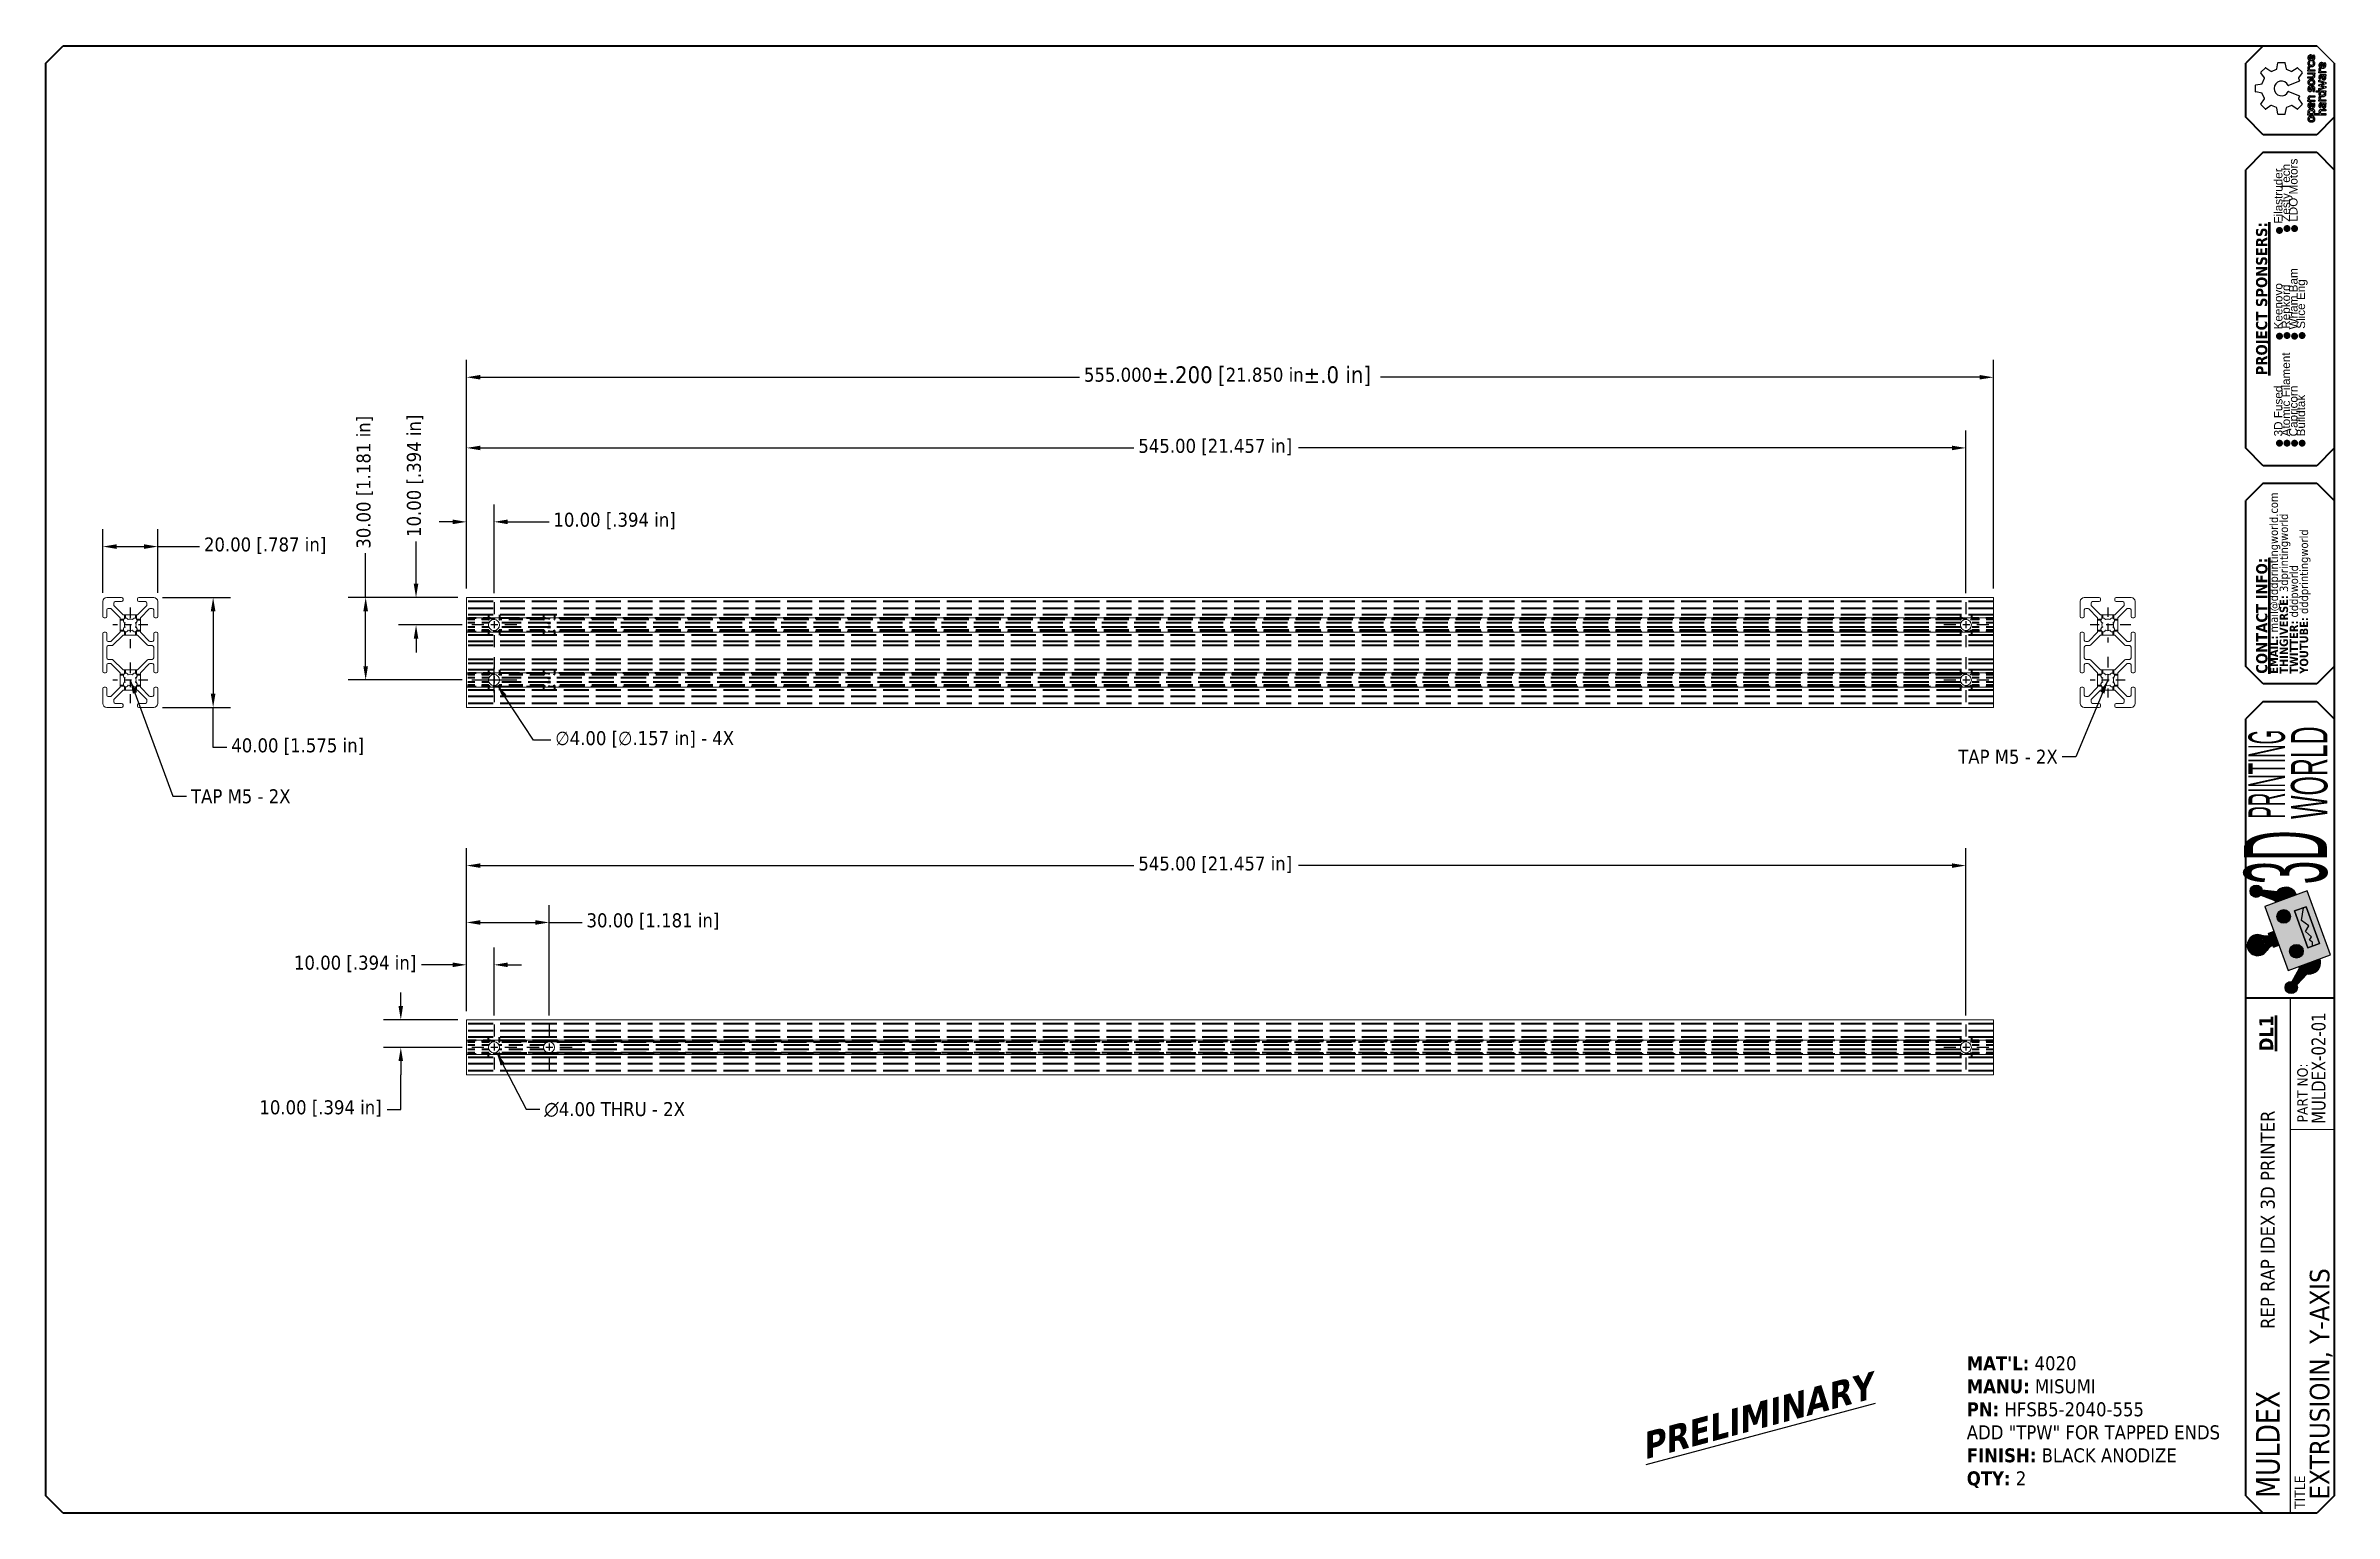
# Model space of a CAD drawing. Header units: inches. Extents: x 1 to 33.8, y 0.5 to 21.5.
import ezdxf

# ---------------------------------------------------------------- set-up
doc = ezdxf.new("R2010")
doc.units = ezdxf.units.IN
doc.header["$LTSCALE"] = 2
doc.header["$MEASUREMENT"] = 0
doc.linetypes.add('CHAIN', pattern=[0.7087, 0.4724, -0.0591, 0.1181, -0.0591])
doc.linetypes.add('DASHED', pattern=[0.2067, 0.1654, -0.0413])
doc.layers.get('0').update_dxf_attribs({"lineweight": 25})
for name, color, linetype, lineweight in [('Border (ANSI)', 7, 'Continuous', 50), ('Center Mark (ANSI)', 7, 'Continuous', 25), ('Dimension (ANSI)', 7, 'Continuous', 25), ('Sketch Geometry (ANSI)', 7, 'Continuous', 25), ('Symbol (ANSI)', 7, 'Continuous', 25), ('TITLE', 7, 'Continuous', 35), ('Title (ANSI)', 7, 'Continuous', 50), ('Title Text', 7, 'Continuous', 35), ('TITLE THIN', 7, 'Continuous', 25), ('Visible (ANSI)', 7, 'Continuous', 18)]:
    doc.layers.add(name, color=color, linetype=linetype, lineweight=lineweight)
doc.layers.add('Hatch (ANSI)', color=9, linetype='Continuous', lineweight=18, true_color=0x808080)
doc.layers.add('Hidden (ANSI)', color=9, linetype='DASHED', lineweight=35, true_color=0x808080)
doc.styles.add('Note Text (ANSI)', font='tahoma.ttf')
doc.styles.add('Text Style133', font='tahoma.ttf', dxfattribs={"width": 0.9})
doc.styles.add('Text Style260', font='tahomabd.ttf', dxfattribs={"width": 0.9})
doc.styles.add('Text Style71', font='tahoma.ttf')
doc.dimstyles.new('Default (ANSI)$7', dxfattribs={"dimscale": 2, "dimtxt": 0.1, "dimasz": 0.098425, "dimexe": 0.125, "dimexo": 0.0625, "dimgap": 0.031496, "dimtad": 0, "dimtih": 1, "dimtoh": 1, "dimdec": 3, "dimrnd": 1e-08, "dimzin": 4, "dimdsep": 46, "dimtxsty": 'Note Text (ANSI)', "dimblk": 'CLOSED', "dimcen": 0.09, "dimdle": 0.393701, "dimclrd": 256, "dimclre": 256, "dimclrt": 256, "dimadec": 0, "dimazin": 1, "dimtfac": 1.2, "dimtofl": 0, "dimtmove": 0, "dimatfit": 3, "dimfxl": 0, "dimtolj": 1, "dimtzin": 4, "dimlwd": -1, "dimlwe": -1, "dimarcsym": 0})
doc.dimstyles.new('Default - mm [in] (ANSI)', dxfattribs={"dimscale": 2, "dimtxt": 0.1, "dimasz": 0.098425, "dimexe": 0.125, "dimexo": 0.063, "dimgap": 0.031496, "dimtad": 0, "dimtoh": 1, "dimlfac": 25.4, "dimrnd": 1e-08, "dimzin": 4, "dimdsep": 46, "dimtxsty": 'Note Text (ANSI)', "dimcen": 0.09, "dimdle": 0.393701, "dimclrd": 256, "dimclre": 256, "dimclrt": 256, "dimadec": 1, "dimazin": 1, "dimtfac": 1.2, "dimtofl": 0, "dimtmove": 0, "dimatfit": 3, "dimfxl": 0, "dimtolj": 1, "dimtzin": 4, "dimlwd": -1, "dimlwe": -1, "dimarcsym": 0})
doc.dimstyles.new('Default - mm [in] (ANSI)$7', dxfattribs={"dimscale": 2, "dimtxt": 0.1, "dimasz": 0.098425, "dimexe": 0.125, "dimexo": 0.063, "dimgap": 0.031496, "dimtad": 0, "dimtoh": 1, "dimlfac": 25.4, "dimrnd": 1e-08, "dimzin": 4, "dimdsep": 46, "dimtxsty": 'Note Text (ANSI)', "dimblk": 'CLOSED', "dimcen": 0.09, "dimdle": 0.393701, "dimclrd": 256, "dimclre": 256, "dimclrt": 256, "dimadec": 1, "dimazin": 1, "dimtfac": 1.2, "dimtofl": 0, "dimtmove": 0, "dimatfit": 3, "dimfxl": 0, "dimtolj": 1, "dimtzin": 4, "dimlwd": -1, "dimlwe": -1, "dimarcsym": 0})

msp = doc.modelspace()

# ---------------------------------------------------------------- texts
at = {"layer": 'Symbol (ANSI)', "char_height": 0.20000001, "width": 1.5066451, "style": 'Note Text (ANSI)'}
for insert, attachment_point in [((29.792309, 11.426529), 3), ((3.078992, 10.859921), 1)]:
    msp.add_mtext('\\fTahoma|b0|i0;TAP M5 - 2X', dxfattribs=dict(at, insert=insert, attachment_point=attachment_point))
at = {"layer": 'Symbol (ANSI)', "char_height": 0.20000001, "attachment_point": 1, "style": 'Note Text (ANSI)'}
for s, insert, width, line_spacing_factor in [('\\fTahoma|b0|i0;\\H0.2000;\\fAIGDT|b0|i0;\\H0.2000;n\\fTahoma|b0|i0;\\H0.2000;4.00 THRU - 2X', (8.134378, 6.383151), 2.14357196, 0.4445), ('\\fTahoma|b1|i0;\\H0.2000;MAT\'L:\\fTahoma|b0|i0;\\H0.2000; 4020\\P\\fTahoma|b1|i0;\\H0.2000;MANU:\\fTahoma|b0|i0;\\H0.2000; MISUMI\\P\\fTahoma|b1|i0;\\H0.2000;PN:\\fTahoma|b0|i0;\\H0.2000; HFSB5-2040-555\\P\\fTahoma|b0|i0;\\H0.2000;ADD "TPW" FOR TAPPED ENDS\\P\\fTahoma|b1|i0;\\H0.2000;FINISH:\\fTahoma|b0|i0;\\H0.2000; BLACK ANODIZE\\P\\fTahoma|b1|i0;\\H0.2000;QTY:\\fTahoma|b0|i0;\\H0.2000; 2', (28.491284, 2.746155), 3.81896289, 0.987884)]:
    msp.add_mtext(s, dxfattribs=dict(at, insert=insert, width=width, line_spacing_factor=line_spacing_factor))
at = {"layer": 'Symbol (ANSI)', "color": 1, "true_color": 0xff0000, "insert": (25.428144, 2.07155), "char_height": 0.37599999, "width": 5.59055774, "attachment_point": 2, "rotation": 15, "style": 'Note Text (ANSI)'}
msp.add_mtext('\\fTahoma|b1|i1;\\H0.3760;\\LPRELIMINARY      \\l\\fTahoma|b1|i0;\\H0.3760;\\L  ', dxfattribs=at)

# ---------------------------------------------------------------- blocks, each defined once
blk = doc.blocks.new('Borders B-Size')
at = {"layer": 'Border (ANSI)', "lineweight": 25}
blk.add_line((16.875, 10.625), (16.75, 10.75), dxfattribs=at)
at = {"layer": 'TITLE'}
for p, q in [((0.5, 10.625), (0.625, 10.75)), ((0.625, 10.75), (16.75, 10.75)), ((0.5, 0.375), (0.5, 10.625)), ((16.875, 10.625), (16.875, 0.375)), ((0.625, 0.25), (0.5, 0.375)), ((16.875, 0.375), (16.75, 0.25)), ((16.75, 0.25), (0.625, 0.25))]:
    blk.add_line(p, q, dxfattribs=at)
blk = doc.blocks.new('Title Blocks 3DPW')
at = {"layer": 'Hatch (ANSI)', "true_color": 0xff0000}
h = blk.add_hatch(color=1, dxfattribs=at)
edge = h.paths.add_edge_path()
edge.add_arc((16.071, 4.737), 0.0439, 0, 360)
h = blk.add_hatch(color=1, dxfattribs=at)
edge = h.paths.add_edge_path()
edge.add_arc((16.284, 4.684), 0.0813, 20, 200)
edge.add_line((16.208, 4.656), (16.361, 4.712))
h = blk.add_hatch(color=1, dxfattribs=at)
edge = h.paths.add_edge_path()
edge.add_line((16.221, 4.735), (16.114, 4.748))
edge.add_arc((16.071, 4.737), 0.0439, -41.9066, 14.1327, ccw=False)
edge.add_line((16.104, 4.707), (16.205, 4.668))
edge.add_arc((16.286, 4.684), 0.0832, 141.5148, 190.7113, ccw=False)
for points in [[(16.604, 4.281), (16.437, 4.74), (16.132, 4.628), (16.299, 4.17)], [(16.429, 4.626), (16.345, 4.596), (16.441, 4.332), (16.525, 4.363)], [(16.197, 4.449), (16.16, 4.435), (16.196, 4.337), (16.233, 4.35)]]:
    blk.add_hatch(color=1, dxfattribs=at).paths.add_polyline_path(points)
h = blk.add_hatch(color=1, dxfattribs=at)
edge = h.paths.add_edge_path()
edge.add_arc((16.268, 4.557), 0.0488, 0, 360)
h = blk.add_hatch(color=1, dxfattribs=at)
edge = h.paths.add_edge_path()
edge.add_arc((16.143, 4.582), 0.164, 257.6776, 278.2464)
edge.add_line((16.166, 4.42), (16.191, 4.352))
edge.add_arc((16.277, 4.213), 0.164, 121.7536, 142.3224)
edge.add_arc((16.082, 4.351), 0.0753, 70.1096, 329.8904, ccw=False)
h = blk.add_hatch(color=1, dxfattribs=at)
edge = h.paths.add_edge_path()
edge.add_arc((16.359, 4.308), 0.0488, 0, 360)
h = blk.add_hatch(color=1, dxfattribs=at)
edge = h.paths.add_edge_path()
edge.add_line((16.38, 4.187), (16.328, 4.092))
edge.add_arc((16.322, 4.048), 0.0439, 25.8673, 81.9066, ccw=False)
edge.add_line((16.361, 4.067), (16.436, 4.146))
edge.add_arc((16.451, 4.226), 0.0813, 208.6841, 259.0898, ccw=False)
h = blk.add_hatch(color=1, dxfattribs=at)
edge = h.paths.add_edge_path()
edge.add_arc((16.451, 4.226), 0.0813, 200, 380)
edge.add_line((16.528, 4.253), (16.375, 4.198))
h = blk.add_hatch(color=1, dxfattribs=at)
edge = h.paths.add_edge_path()
edge.add_arc((16.322, 4.048), 0.0439, 0, 360)
at = {"layer": 'Sketch Geometry (ANSI)', "color": 7, "linetype": 'Continuous', "lineweight": 25}
for p, q in [((16.218, 10.621), (16.227, 10.665)), ((16.229, 10.667), (16.275, 10.667)), ((16.277, 10.665), (16.286, 10.621)), ((16.449, 10.678), (16.456, 10.671)), ((16.462, 10.722), (16.47, 10.722)), ((16.462, 10.691), (16.462, 10.712)), ((16.47, 10.722), (16.47, 10.691)), ((16.476, 10.671), (16.483, 10.678)), ((16.477, 10.714), (16.483, 10.721)), ((16.541, 10.667), (16.549, 10.667)), ((16.541, 10.637), (16.541, 10.657)), ((16.549, 10.667), (16.549, 10.637)), ((16.556, 10.659), (16.562, 10.666)), ((16.066, 10.458), (16.066, 10.504)), ((16.068, 10.506), (16.113, 10.515)), ((16.104, 10.597), (16.137, 10.629)), ((16.13, 10.556), (16.104, 10.594)), ((16.114, 10.516), (16.13, 10.554)), ((16.14, 10.629), (16.177, 10.604)), ((16.18, 10.603), (16.217, 10.619)), ((16.287, 10.619), (16.324, 10.603)), ((16.38, 10.533), (16.303, 10.502)), ((16.327, 10.604), (16.364, 10.629)), ((16.367, 10.629), (16.4, 10.597)), ((16.4, 10.594), (16.374, 10.556)), ((16.374, 10.554), (16.381, 10.537)), ((16.441, 10.605), (16.441, 10.615)), ((16.441, 10.615), (16.446, 10.615)), ((16.491, 10.605), (16.441, 10.605)), ((16.441, 10.594), (16.491, 10.594)), ((16.441, 10.584), (16.441, 10.594)), ((16.471, 10.584), (16.441, 10.584)), ((16.441, 10.554), (16.441, 10.564)), ((16.441, 10.564), (16.471, 10.564)), ((16.474, 10.554), (16.441, 10.554)), ((16.444, 10.639), (16.453, 10.631)), ((16.446, 10.615), (16.446, 10.615)), ((16.447, 10.497), (16.455, 10.491)), ((16.461, 10.615), (16.491, 10.615)), ((16.461, 10.475), (16.461, 10.484)), ((16.471, 10.482), (16.47, 10.473)), ((16.486, 10.584), (16.486, 10.584)), ((16.491, 10.584), (16.486, 10.584)), ((16.491, 10.615), (16.491, 10.605)), ((16.491, 10.594), (16.491, 10.584)), ((16.52, 10.592), (16.52, 10.602)), ((16.52, 10.602), (16.525, 10.602)), ((16.57, 10.592), (16.52, 10.592)), ((16.52, 10.529), (16.52, 10.54)), ((16.52, 10.54), (16.57, 10.524)), ((16.555, 10.52), (16.52, 10.529)), ((16.52, 10.508), (16.555, 10.52)), ((16.52, 10.501), (16.52, 10.508)), ((16.555, 10.49), (16.52, 10.501)), ((16.52, 10.48), (16.555, 10.49)), ((16.57, 10.486), (16.52, 10.47)), ((16.52, 10.47), (16.52, 10.48)), ((16.523, 10.626), (16.532, 10.619)), ((16.525, 10.602), (16.525, 10.603)), ((16.533, 10.552), (16.527, 10.544)), ((16.541, 10.571), (16.535, 10.571)), ((16.57, 10.515), (16.535, 10.505)), ((16.535, 10.505), (16.535, 10.505)), ((16.535, 10.505), (16.57, 10.494)), ((16.536, 10.581), (16.57, 10.581)), ((16.54, 10.602), (16.57, 10.602)), ((16.541, 10.558), (16.541, 10.571)), ((16.549, 10.571), (16.549, 10.559)), ((16.553, 10.571), (16.549, 10.571)), ((16.555, 10.52), (16.555, 10.52)), ((16.555, 10.49), (16.555, 10.49)), ((16.57, 10.571), (16.566, 10.571)), ((16.566, 10.571), (16.566, 10.571)), ((16.57, 10.602), (16.57, 10.592)), ((16.57, 10.581), (16.57, 10.571)), ((16.57, 10.524), (16.57, 10.515)), ((16.57, 10.494), (16.57, 10.486)), ((16.113, 10.448), (16.068, 10.456)), ((16.104, 10.369), (16.13, 10.406)), ((16.137, 10.334), (16.104, 10.366)), ((16.13, 10.409), (16.114, 10.446)), ((16.177, 10.359), (16.14, 10.333)), ((16.217, 10.344), (16.18, 10.359)), ((16.227, 10.297), (16.218, 10.342)), ((16.286, 10.342), (16.277, 10.297)), ((16.324, 10.359), (16.287, 10.344)), ((16.303, 10.46), (16.38, 10.429)), ((16.364, 10.333), (16.327, 10.359)), ((16.4, 10.366), (16.367, 10.334)), ((16.381, 10.426), (16.374, 10.409)), ((16.374, 10.406), (16.4, 10.369)), ((16.441, 10.388), (16.441, 10.398)), ((16.441, 10.398), (16.446, 10.398)), ((16.491, 10.388), (16.441, 10.388)), ((16.446, 10.398), (16.446, 10.398)), ((16.458, 10.428), (16.491, 10.428)), ((16.491, 10.418), (16.461, 10.418)), ((16.461, 10.398), (16.491, 10.398)), ((16.462, 10.379), (16.47, 10.379)), ((16.462, 10.349), (16.462, 10.37)), ((16.47, 10.379), (16.47, 10.349)), ((16.483, 10.456), (16.476, 10.462)), ((16.477, 10.371), (16.483, 10.379)), ((16.491, 10.428), (16.491, 10.418)), ((16.491, 10.398), (16.491, 10.388)), ((16.5, 10.464), (16.57, 10.464)), ((16.5, 10.454), (16.5, 10.464)), ((16.525, 10.454), (16.5, 10.454)), ((16.52, 10.4), (16.525, 10.4)), ((16.52, 10.39), (16.52, 10.4)), ((16.57, 10.39), (16.52, 10.39)), ((16.523, 10.423), (16.532, 10.416)), ((16.525, 10.4), (16.525, 10.4)), ((16.533, 10.35), (16.527, 10.342)), ((16.541, 10.369), (16.535, 10.369)), ((16.536, 10.378), (16.57, 10.378)), ((16.537, 10.331), (16.57, 10.331)), ((16.54, 10.4), (16.57, 10.4)), ((16.57, 10.321), (16.54, 10.321)), ((16.541, 10.355), (16.541, 10.369)), ((16.553, 10.369), (16.549, 10.369)), ((16.549, 10.369), (16.549, 10.357)), ((16.57, 10.454), (16.565, 10.454)), ((16.57, 10.369), (16.566, 10.369)), ((16.566, 10.369), (16.566, 10.368)), ((16.57, 10.464), (16.57, 10.454)), ((16.57, 10.4), (16.57, 10.39)), ((16.57, 10.378), (16.57, 10.369)), ((16.57, 10.331), (16.57, 10.321)), ((16.275, 10.295), (16.229, 10.295)), ((16.441, 10.301), (16.446, 10.301)), ((16.441, 10.291), (16.441, 10.301)), ((16.57, 10.291), (16.441, 10.291)), ((16.486, 10.301), (16.525, 10.301)), ((16.525, 10.301), (16.525, 10.302)), ((16.54, 10.301), (16.57, 10.301)), ((16.57, 10.301), (16.57, 10.291))]:
    blk.add_line(p, q, dxfattribs=at)
for centre, radius, start, end in [((16.229, 10.665), 0.0024, 90, 169.0803), ((16.275, 10.665), 0.0024, 10.9197, 90), ((16.461, 10.701), 0.0206, 158.6156, 180.4214), ((16.459, 10.701), 0.0189, 180.0752, 202.08), ((16.46, 10.661), 0.0195, 151.5208, 166.5968), ((16.463, 10.66), 0.0228, 166.7455, 180.2911), ((16.463, 10.66), 0.0229, 179.7374, 200.702), ((16.462, 10.701), 0.0213, 136.7102, 158.0092), ((16.465, 10.704), 0.0252, 202.4536, 220.6162), ((16.466, 10.661), 0.0252, 201.1988, 220.8731), ((16.467, 10.657), 0.0277, 131.119, 151.6902), ((16.46, 10.703), 0.0182, 111.7779, 137.4746), ((16.457, 10.697), 0.0144, 220.1865, 237.8028), ((16.459, 10.655), 0.0164, 220.4375, 236.522), ((16.46, 10.701), 0.0198, 237.9469, 252.2159), ((16.461, 10.701), 0.0106, 158.3805, 180.6676), ((16.461, 10.701), 0.0108, 179.3101, 201.3683), ((16.46, 10.702), 0.00974, 134.1212, 157.6707), ((16.46, 10.701), 0.00975, 202.0724, 225.7342), ((16.462, 10.661), 0.0118, 152.8624, 180.4307), ((16.466, 10.66), 0.0152, 178.8234, 200.5846), ((16.465, 10.659), 0.0147, 128.0999, 151.8937), ((16.461, 10.658), 0.00999, 201.2857, 230.0935), ((16.461, 10.699), 0.023, 89.0946, 111.0393), ((16.46, 10.701), 0.01, 109.5273, 134.1096), ((16.46, 10.701), 0.00984, 225.7564, 250.8078), ((16.463, 10.712), 0.031, 252.1466, 262.7094), ((16.462, 10.661), 0.0128, 231.1668, 255.607), ((16.462, 10.696), 0.0162, 91.4412, 109.2716), ((16.462, 10.707), 0.0159, 251.0898, 269.2867), ((16.466, 10.731), 0.0502, 262.6412, 270.3003), ((16.466, 10.673), 0.0254, 255.4692, 270.916), ((16.466, 10.731), 0.0504, 269.6643, 277.6529), ((16.466, 10.673), 0.0251, 269.0807, 284.5943), ((16.47, 10.707), 0.0157, 268.884, 288.7433), ((16.469, 10.711), 0.0295, 277.5251, 288.9593), ((16.47, 10.661), 0.0127, 284.4639, 308.968), ((16.472, 10.701), 0.00951, 289.1734, 317.0029), ((16.467, 10.659), 0.0145, 28.3187, 52.4701), ((16.466, 10.702), 0.0165, 24.3566, 46.1533), ((16.471, 10.658), 0.00999, 310.0482, 338.8155), ((16.471, 10.702), 0.0111, 317.2371, 340.2603), ((16.473, 10.699), 0.0178, 288.8975, 304.9265), ((16.47, 10.661), 0.0117, 359.5217, 27.3023), ((16.466, 10.66), 0.0153, 339.503, 1.1737), ((16.468, 10.703), 0.0143, 359.6571, 23.6584), ((16.468, 10.703), 0.0138, 340.7922, 0.7131), ((16.473, 10.655), 0.0162, 303.6202, 319.8366), ((16.468, 10.703), 0.0239, 36.8087, 49.738), ((16.476, 10.695), 0.0127, 305.1397, 325.1693), ((16.465, 10.657), 0.0274, 28.0894, 48.8938), ((16.463, 10.705), 0.0291, 324.945, 341.1171), ((16.466, 10.661), 0.0252, 319.4188, 339.0024), ((16.472, 10.705), 0.0194, 21.827, 36.6952), ((16.472, 10.661), 0.0196, 13.2753, 28.2454), ((16.466, 10.703), 0.0258, 359.8341, 21.7329), ((16.468, 10.703), 0.0236, 341.3784, 359.9589), ((16.468, 10.66), 0.0231, 339.4894, 0.2643), ((16.468, 10.66), 0.023, 359.7114, 13.1327), ((16.54, 10.647), 0.0206, 158.6156, 180.4214), ((16.539, 10.647), 0.0189, 180.0752, 202.08), ((16.541, 10.647), 0.0213, 136.7102, 158.0092), ((16.539, 10.649), 0.0182, 111.7779, 137.4746), ((16.54, 10.647), 0.0106, 158.3805, 180.6676), ((16.54, 10.647), 0.0108, 179.3101, 201.3683), ((16.539, 10.647), 0.00974, 134.1212, 157.6707), ((16.54, 10.644), 0.023, 89.0946, 111.0393), ((16.539, 10.647), 0.01, 109.5273, 134.1096), ((16.541, 10.641), 0.0162, 91.4412, 109.2716), ((16.545, 10.647), 0.0165, 24.3566, 46.1533), ((16.547, 10.648), 0.0143, 359.6571, 23.6584), ((16.547, 10.648), 0.0138, 340.7922, 0.7131), ((16.547, 10.648), 0.0239, 36.8087, 49.738), ((16.551, 10.651), 0.0194, 21.827, 36.6952), ((16.545, 10.649), 0.0258, 359.8341, 21.7329), ((16.547, 10.649), 0.0236, 341.3784, 359.9589), ((16.069, 10.504), 0.0024, 100.9197, 180), ((16.106, 10.595), 0.0024, 135, 214.0803), ((16.112, 10.517), 0.0024, 280.9197, 337.5), ((16.128, 10.555), 0.0024, 337.5, 34.0803), ((16.138, 10.627), 0.0024, 55.9197, 135), ((16.179, 10.606), 0.0024, 235.9197, 292.5), ((16.252, 10.481), 0.0525, 24.715, 335.285), ((16.216, 10.621), 0.0024, 292.5, 349.0803), ((16.288, 10.621), 0.0024, 190.9197, 247.5), ((16.302, 10.504), 0.0024, 204.715, 292.2104), ((16.325, 10.606), 0.0024, 247.5, 304.0803), ((16.366, 10.627), 0.0024, 45, 124.0803), ((16.376, 10.555), 0.0024, 145.9197, 202.5), ((16.379, 10.536), 0.0024, 292.2104, 22.5), ((16.398, 10.595), 0.0024, 325.9197, 45), ((16.456, 10.628), 0.0152, 159.5778, 180.0149), ((16.458, 10.628), 0.0176, 178.9719, 203.5952), ((16.456, 10.527), 0.0149, 151.128, 168.2552), ((16.465, 10.525), 0.0244, 168.2144, 180.5339), ((16.465, 10.524), 0.0249, 179.4483, 191.6727), ((16.456, 10.522), 0.0147, 191.6011, 208.9631), ((16.466, 10.479), 0.0249, 158.8127, 171.013), ((16.478, 10.477), 0.0372, 170.9821, 180.3203), ((16.459, 10.627), 0.0188, 141.4764, 159.2242), ((16.456, 10.627), 0.0149, 204.6481, 232.1528), ((16.47, 10.477), 0.0301, 140.1939, 158.6958), ((16.468, 10.52), 0.0293, 143.2752, 150.8322), ((16.468, 10.529), 0.0289, 209.3127, 216.9367), ((16.459, 10.526), 0.0182, 132.9867, 143.3611), ((16.459, 10.523), 0.018, 216.8644, 227.3349), ((16.46, 10.526), 0.019, 107.687, 132.5622), ((16.46, 10.524), 0.0191, 227.4454, 252.1631), ((16.461, 10.658), 0.02, 236.7023, 250.7747), ((16.469, 10.478), 0.0187, 158.5333, 180.971), ((16.463, 10.623), 0.013, 142.3875, 159.0251), ((16.46, 10.625), 0.00949, 159.277, 179.8107), ((16.461, 10.625), 0.0102, 179.9763, 220.6387), ((16.459, 10.526), 0.00819, 125.2476, 155.6935), ((16.462, 10.525), 0.0113, 156.7961, 181.309), ((16.462, 10.524), 0.0114, 178.6276, 203.1153), ((16.459, 10.523), 0.00794, 204.227, 235.4336), ((16.482, 10.472), 0.0333, 145.5378, 157.5274), ((16.459, 10.623), 0.00751, 219.9068, 250.2023), ((16.464, 10.666), 0.0285, 250.7799, 261.9072), ((16.461, 10.519), 0.0254, 95.0018, 106.3525), ((16.462, 10.522), 0.0131, 104.2741, 124.5232), ((16.461, 10.526), 0.0117, 233.956, 256.716), ((16.461, 10.529), 0.0252, 253.5165, 264.9645), ((16.461, 10.628), 0.0133, 250.6834, 271.2907), ((16.462, 10.517), 0.0185, 93.1026, 102.5317), ((16.462, 10.534), 0.0199, 258.4264, 267.0683), ((16.465, 10.477), 0.0683, 89.618, 95.4752), ((16.465, 10.572), 0.0676, 264.4737, 270.3849), ((16.466, 10.681), 0.0432, 261.8581, 270.288), ((16.466, 10.47), 0.0654, 89.6931, 93.7356), ((16.466, 10.583), 0.0689, 266.5187, 270.2847), ((16.486, 10.482), 0.0245, 167.8903, 176.353), ((16.478, 10.484), 0.0167, 157.0156, 167.9301), ((16.473, 10.486), 0.0111, 128.8604, 157.664), ((16.466, 10.681), 0.0431, 269.7094, 278.149), ((16.466, 10.475), 0.0704, 84.6089, 90.3843), ((16.466, 10.47), 0.065, 86.2515, 90.3069), ((16.466, 10.587), 0.0726, 269.7183, 273.3918), ((16.466, 10.574), 0.0698, 269.6128, 275.4414), ((16.475, 10.483), 0.0151, 108.2667, 128.4003), ((16.471, 10.57), 0.0134, 71.385, 90.9677), ((16.471, 10.577), 0.0134, 269.0323, 288.615), ((16.47, 10.517), 0.0184, 77.4572, 86.8799), ((16.47, 10.535), 0.0204, 272.8254, 281.4082), ((16.476, 10.481), 0.0173, 89.5139, 107.8756), ((16.477, 10.483), 0.00596, 142.4269, 163.1049), ((16.483, 10.481), 0.012, 162.8585, 175.777), ((16.468, 10.666), 0.0283, 278.0979, 289.2676), ((16.475, 10.484), 0.00388, 114.3188, 141.8458), ((16.471, 10.519), 0.0255, 73.7043, 85.1103), ((16.471, 10.53), 0.0252, 274.9225, 286.4264), ((16.474, 10.577), 0.0224, 269.7023, 279.9213), ((16.471, 10.522), 0.0126, 54.9173, 75.8092), ((16.471, 10.526), 0.0113, 283.0037, 306.5624), ((16.476, 10.483), 0.00467, 88.9745, 113.32), ((16.472, 10.575), 0.00892, 45.1895, 70.9121), ((16.472, 10.573), 0.00892, 289.0879, 314.8105), ((16.476, 10.484), 0.0136, 62.9044, 91.1221), ((16.476, 10.483), 0.00542, 60.65, 91.2583), ((16.471, 10.658), 0.0198, 289.2722, 303.4371), ((16.475, 10.571), 0.0166, 279.962, 292.4556), ((16.472, 10.526), 0.019, 47.4378, 72.313), ((16.473, 10.526), 0.00819, 24.3059, 54.7518), ((16.473, 10.523), 0.00794, 304.567, 335.7736), ((16.472, 10.524), 0.0191, 287.8369, 312.5546), ((16.476, 10.482), 0.00555, 28.7206, 58.8608), ((16.472, 10.574), 0.00934, 22.0539, 45.4135), ((16.472, 10.573), 0.00927, 314.6514, 338.3479), ((16.471, 10.48), 0.0112, 12.3644, 29.582), ((16.471, 10.574), 0.0102, 359.3414, 21.3617), ((16.471, 10.574), 0.0106, 339.0331, 0.7121), ((16.47, 10.525), 0.0113, 358.6908, 23.2038), ((16.47, 10.524), 0.0114, 336.8848, 1.3726), ((16.476, 10.568), 0.0136, 292.4432, 321.0292), ((16.465, 10.478), 0.0174, 359.481, 12.3413), ((16.476, 10.485), 0.0132, 32.5538, 61.4374), ((16.473, 10.527), 0.0174, 36.6414, 47.5999), ((16.474, 10.522), 0.0171, 312.0784, 323.1326), ((16.476, 10.572), 0.0149, 24.684, 52.0788), ((16.471, 10.573), 0.0205, 320.2119, 338.2027), ((16.465, 10.521), 0.0273, 28.6058, 36.7158), ((16.466, 10.528), 0.0269, 323.0721, 331.2511), ((16.469, 10.479), 0.0227, 14.9371, 33.4063), ((16.476, 10.527), 0.0151, 11.4728, 28.3092), ((16.476, 10.522), 0.0149, 331.6012, 348.6685), ((16.474, 10.571), 0.0174, 358.9844, 23.6352), ((16.476, 10.571), 0.0158, 338.5742, 359.9603), ((16.461, 10.478), 0.0302, 359.4941, 14.7412), ((16.466, 10.525), 0.0249, 359.4761, 11.5262), ((16.466, 10.524), 0.0254, 348.5844, 0.5413), ((16.535, 10.616), 0.0152, 159.5778, 180.0149), ((16.537, 10.615), 0.0176, 178.9719, 203.5952), ((16.54, 10.564), 0.0202, 147.2271, 167.0184), ((16.553, 10.561), 0.0332, 167.0415, 181.2351), ((16.545, 10.56), 0.0258, 178.7012, 189.9766), ((16.539, 10.559), 0.0193, 190.0271, 203.6907), ((16.544, 10.65), 0.0252, 202.4536, 220.6162), ((16.538, 10.614), 0.0188, 141.4764, 159.2242), ((16.535, 10.614), 0.0149, 204.6481, 232.1528), ((16.537, 10.558), 0.0172, 203.9753, 233.6836), ((16.533, 10.568), 0.0117, 112.4743, 144.7615), ((16.536, 10.642), 0.0144, 220.1865, 237.8028), ((16.539, 10.647), 0.0198, 237.9469, 252.2159), ((16.535, 10.564), 0.0166, 100.1137, 112.8405), ((16.538, 10.564), 0.00895, 148.4561, 169.8517), ((16.549, 10.562), 0.0202, 169.4285, 181.8308), ((16.553, 10.561), 0.0235, 179.6828, 187.3928), ((16.543, 10.56), 0.0138, 187.2721, 198.2655), ((16.539, 10.647), 0.00975, 202.0724, 225.7342), ((16.542, 10.611), 0.013, 142.3875, 159.0251), ((16.539, 10.612), 0.00949, 159.277, 179.8107), ((16.54, 10.612), 0.0102, 179.9763, 220.6387), ((16.536, 10.558), 0.00706, 203.3549, 241.3732), ((16.535, 10.566), 0.00515, 116.8816, 147.884), ((16.539, 10.647), 0.00984, 225.7564, 250.8078), ((16.538, 10.61), 0.00751, 219.9068, 250.2023), ((16.536, 10.556), 0.0247, 90.3995, 100.1685), ((16.542, 10.658), 0.031, 252.1466, 262.7094), ((16.535, 10.565), 0.00627, 88.2297, 115.3897), ((16.54, 10.616), 0.0133, 250.6834, 271.2907), ((16.541, 10.652), 0.0159, 251.0898, 269.2867), ((16.545, 10.677), 0.0502, 262.6412, 270.3003), ((16.561, 10.557), 0.0204, 179.6255, 199.0471), ((16.554, 10.555), 0.0125, 199.4391, 226.4104), ((16.545, 10.677), 0.0504, 269.6643, 277.6529), ((16.555, 10.556), 0.0142, 226.4537, 249.0817), ((16.549, 10.652), 0.0157, 268.884, 288.7433), ((16.566, 10.56), 0.0171, 180.933, 193.5365), ((16.557, 10.557), 0.00783, 193.1706, 214.3989), ((16.555, 10.558), 0.016, 249.6807, 270.6254), ((16.554, 10.556), 0.0047, 214.9729, 244.8426), ((16.548, 10.656), 0.0295, 277.5251, 288.9593), ((16.555, 10.557), 0.00571, 246.1753, 272.3934), ((16.553, 10.556), 0.0153, 74.1942, 91.5423), ((16.551, 10.646), 0.00951, 289.1734, 317.0029), ((16.555, 10.556), 0.00507, 269.6403, 296.8172), ((16.556, 10.557), 0.015, 269.2541, 292.5307), ((16.555, 10.565), 0.0061, 57.0085, 73.0083), ((16.554, 10.557), 0.00642, 297.7319, 320.938), ((16.55, 10.647), 0.0111, 317.2371, 340.2603), ((16.552, 10.645), 0.0178, 288.8975, 304.9265), ((16.557, 10.567), 0.00375, 34.725, 56.8553), ((16.554, 10.558), 0.00671, 318.7723, 345.945), ((16.552, 10.564), 0.00939, 7.8643, 29.9368), ((16.533, 10.561), 0.0285, 358.3489, 8.8432), ((16.546, 10.56), 0.0155, 345.5682, 1.0575), ((16.556, 10.556), 0.0139, 293.364, 317.9112), ((16.555, 10.641), 0.0127, 305.1397, 325.1693), ((16.542, 10.65), 0.0291, 324.945, 341.1171), ((16.562, 10.564), 0.00804, 21.5509, 62.1103), ((16.556, 10.556), 0.0137, 315.534, 341.3573), ((16.555, 10.561), 0.015, 8.4169, 21.9976), ((16.547, 10.559), 0.0232, 341.5932, 359.7033), ((16.543, 10.559), 0.0276, 359.5741, 8.5974), ((16.069, 10.458), 0.0024, 180, 259.0803), ((16.106, 10.368), 0.0024, 145.9197, 225), ((16.112, 10.445), 0.0024, 22.5, 79.0803), ((16.128, 10.408), 0.0024, 325.9197, 22.5), ((16.138, 10.335), 0.0024, 225, 304.0803), ((16.179, 10.357), 0.0024, 67.5, 124.0803), ((16.216, 10.341), 0.0024, 10.9197, 67.5), ((16.288, 10.341), 0.0024, 112.5, 169.0803), ((16.302, 10.458), 0.0024, 67.7896, 155.285), ((16.325, 10.357), 0.0024, 55.9197, 112.5), ((16.366, 10.335), 0.0024, 235.9197, 315), ((16.376, 10.408), 0.0024, 157.5, 214.0803), ((16.379, 10.427), 0.0024, 337.5, 67.7896), ((16.398, 10.368), 0.0024, 315, 34.0803), ((16.466, 10.477), 0.0256, 179.4199, 195.8234), ((16.456, 10.411), 0.0154, 158.2225, 179.8934), ((16.458, 10.411), 0.0176, 178.9719, 203.5952), ((16.461, 10.359), 0.0206, 158.6154, 180.4212), ((16.459, 10.359), 0.0189, 180.0746, 202.0793), ((16.455, 10.315), 0.0139, 151.0876, 167.1072), ((16.459, 10.314), 0.0185, 167.2154, 180.4068), ((16.46, 10.475), 0.0191, 196.0778, 216.0294), ((16.461, 10.409), 0.0207, 140.0888, 157.8731), ((16.456, 10.41), 0.0149, 204.6481, 232.1528), ((16.462, 10.359), 0.0213, 136.7131, 158.0121), ((16.465, 10.362), 0.0252, 202.4569, 220.6195), ((16.458, 10.314), 0.0177, 128.1432, 151.3746), ((16.454, 10.471), 0.0123, 215.6509, 245.0354), ((16.456, 10.414), 0.0137, 112.561, 140.9722), ((16.46, 10.361), 0.0182, 111.7771, 137.4737), ((16.457, 10.355), 0.0144, 220.185, 237.8014), ((16.456, 10.316), 0.0151, 101.05, 127.2642), ((16.456, 10.474), 0.0156, 246.1924, 271.215), ((16.46, 10.359), 0.0198, 237.936, 252.205), ((16.467, 10.477), 0.0166, 178.9383, 193.0384), ((16.456, 10.474), 0.00602, 192.2319, 220.0442), ((16.457, 10.411), 0.0165, 100.0188, 112.5334), ((16.461, 10.359), 0.0106, 158.382, 180.6691), ((16.461, 10.359), 0.0108, 179.3087, 201.3668), ((16.46, 10.408), 0.00934, 134.3341, 157.7662), ((16.461, 10.408), 0.0101, 158.471, 180.6586), ((16.461, 10.408), 0.0105, 179.2873, 201.1315), ((16.46, 10.408), 0.00926, 201.8301, 225.6015), ((16.46, 10.359), 0.00974, 134.1117, 157.6612), ((16.46, 10.359), 0.00975, 202.0747, 225.7365), ((16.459, 10.313), 0.00852, 150.8277, 168.5756), ((16.456, 10.474), 0.00555, 221.4812, 271.4027), ((16.457, 10.314), 0.00595, 104.9122, 150.4825), ((16.46, 10.409), 0.00903, 109.1911, 134.6199), ((16.46, 10.407), 0.00903, 225.3801, 250.8089), ((16.461, 10.356), 0.023, 89.0946, 111.0393), ((16.46, 10.359), 0.01, 109.5307, 134.1129), ((16.46, 10.359), 0.00984, 225.7497, 250.8011), ((16.46, 10.295), 0.0363, 92.378, 100.2734), ((16.458, 10.406), 0.0222, 89.7153, 99.9955), ((16.463, 10.37), 0.031, 252.1581, 262.7209), ((16.466, 10.283), 0.0379, 89.4769, 105.6873), ((16.456, 10.472), 0.00371, 270.0099, 295.0046), ((16.456, 10.474), 0.015, 268.9954, 291.1962), ((16.461, 10.405), 0.0133, 89.0567, 108.7023), ((16.461, 10.411), 0.0133, 251.2977, 270.9433), ((16.462, 10.353), 0.0162, 91.4445, 109.2749), ((16.462, 10.364), 0.0159, 251.0898, 269.2867), ((16.455, 10.474), 0.00505, 295.5378, 315.883), ((16.465, 10.192), 0.139, 89.7431, 92.9567), ((16.455, 10.473), 0.00488, 317.3054, 344.3118), ((16.466, 10.389), 0.0502, 262.6312, 270.2902), ((16.447, 10.476), 0.0138, 343.4338, 356.8597), ((16.457, 10.47), 0.0114, 291.973, 318.727), ((16.454, 10.473), 0.0155, 318.5177, 338.5597), ((16.466, 10.389), 0.0504, 269.6667, 277.6553), ((16.467, 10.194), 0.138, 87.0287, 90.2556), ((16.466, 10.284), 0.0376, 74.2355, 90.5513), ((16.451, 10.474), 0.0191, 338.896, 356.2886), ((16.47, 10.364), 0.0157, 268.8901, 288.7494), ((16.469, 10.368), 0.0295, 277.5321, 288.9663), ((16.472, 10.294), 0.0366, 79.7587, 87.59), ((16.472, 10.358), 0.00951, 289.1765, 317.006), ((16.46, 10.478), 0.0222, 315.0911, 337.488), ((16.466, 10.359), 0.0165, 24.3582, 46.1549), ((16.475, 10.314), 0.00592, 29.2825, 74.9301), ((16.471, 10.359), 0.0111, 317.2381, 340.2613), ((16.473, 10.357), 0.0178, 288.896, 304.9249), ((16.476, 10.316), 0.0147, 52.3774, 79.1507), ((16.46, 10.478), 0.0223, 338.1664, 0.5271), ((16.473, 10.313), 0.00856, 11.3396, 28.9927), ((16.468, 10.36), 0.0143, 359.6571, 23.6584), ((16.468, 10.36), 0.0138, 340.7928, 0.7136), ((16.459, 10.478), 0.0331, 316.3686, 337.5526), ((16.468, 10.36), 0.0239, 36.8097, 49.7391), ((16.476, 10.353), 0.0127, 305.1424, 325.172), ((16.475, 10.314), 0.0169, 28.0707, 52.4117), ((16.463, 10.362), 0.0291, 324.9445, 341.1166), ((16.472, 10.363), 0.0194, 21.8245, 36.6928), ((16.461, 10.477), 0.0308, 338.1654, 0.3787), ((16.466, 10.361), 0.0258, 359.8349, 21.7337), ((16.468, 10.361), 0.0236, 341.3786, 359.9591), ((16.477, 10.315), 0.0141, 12.5621, 28.2816), ((16.472, 10.314), 0.019, 359.6023, 12.4723), ((16.534, 10.441), 0.0147, 152.7802, 180.8008), ((16.538, 10.441), 0.0188, 179.5877, 192.684), ((16.534, 10.44), 0.0139, 192.7813, 208.8071), ((16.535, 10.413), 0.0152, 159.5778, 180.0149), ((16.537, 10.413), 0.0176, 178.9719, 203.5952), ((16.54, 10.362), 0.0202, 147.2271, 167.0184), ((16.553, 10.359), 0.0332, 167.0415, 181.2351), ((16.545, 10.358), 0.0258, 178.7012, 189.9766), ((16.539, 10.357), 0.0193, 190.0271, 203.6907), ((16.535, 10.315), 0.0154, 158.2225, 179.8934), ((16.545, 10.435), 0.0266, 136.3534, 152.0459), ((16.536, 10.441), 0.0169, 208.4235, 232.6562), ((16.538, 10.412), 0.0188, 141.4764, 159.2242), ((16.535, 10.412), 0.0149, 204.6481, 232.1528), ((16.537, 10.356), 0.0172, 203.9753, 233.6836), ((16.54, 10.312), 0.0207, 140.0888, 157.8731), ((16.533, 10.366), 0.0117, 112.4743, 144.7615), ((16.535, 10.317), 0.0137, 112.561, 140.9722), ((16.535, 10.439), 0.0146, 232.0537, 259.278), ((16.535, 10.362), 0.0166, 100.1137, 112.8405), ((16.538, 10.362), 0.00895, 148.4561, 169.8517), ((16.549, 10.359), 0.0202, 169.4285, 181.8308), ((16.553, 10.359), 0.0235, 179.6828, 187.3928), ((16.543, 10.357), 0.0138, 187.2721, 198.2655), ((16.536, 10.315), 0.0165, 100.0188, 112.5334), ((16.538, 10.445), 0.00821, 149.7115, 168.0249), ((16.544, 10.444), 0.0143, 167.9371, 180.5991), ((16.545, 10.444), 0.0153, 179.423, 191.4217), ((16.538, 10.442), 0.0086, 191.303, 208.9236), ((16.542, 10.408), 0.013, 142.3875, 159.0251), ((16.539, 10.41), 0.00949, 159.277, 179.8107), ((16.54, 10.41), 0.0102, 179.9763, 220.6387), ((16.536, 10.356), 0.00706, 203.3549, 241.3732), ((16.539, 10.312), 0.00934, 134.3341, 157.7662), ((16.536, 10.446), 0.00615, 104.1325, 149.0105), ((16.536, 10.441), 0.00591, 209.2, 254.9234), ((16.535, 10.364), 0.00515, 116.8816, 147.884), ((16.539, 10.461), 0.0373, 260.0189, 267.661), ((16.538, 10.408), 0.00751, 219.9068, 250.2023), ((16.536, 10.354), 0.0247, 90.3995, 100.1685), ((16.539, 10.312), 0.00903, 109.1911, 134.6199), ((16.535, 10.362), 0.00627, 88.2297, 115.3897), ((16.537, 10.309), 0.0222, 89.7153, 99.9955), ((16.545, 10.471), 0.0374, 254.1988, 270.5209), ((16.545, 10.416), 0.038, 89.9031, 105.6622), ((16.54, 10.413), 0.0133, 250.6834, 271.2907), ((16.54, 10.308), 0.0133, 89.0567, 108.7023), ((16.544, 10.565), 0.141, 267.1072, 270.2502), ((16.561, 10.355), 0.0204, 179.6255, 199.0471), ((16.554, 10.353), 0.0125, 199.4391, 226.4104), ((16.545, 10.415), 0.0386, 74.4582, 90.2119), ((16.545, 10.472), 0.038, 269.3774, 285.6759), ((16.546, 10.568), 0.144, 269.753, 272.8566), ((16.555, 10.354), 0.0142, 226.4537, 249.0817), ((16.566, 10.357), 0.0171, 180.933, 193.5365), ((16.557, 10.355), 0.00783, 193.1706, 214.3989), ((16.555, 10.356), 0.016, 249.6807, 270.6254), ((16.554, 10.353), 0.0047, 214.9729, 244.8426), ((16.555, 10.354), 0.00571, 246.1753, 272.3934), ((16.551, 10.462), 0.0382, 272.3094, 279.8564), ((16.553, 10.353), 0.0153, 74.1942, 91.5423), ((16.554, 10.446), 0.00615, 30.9892, 75.8672), ((16.555, 10.354), 0.00507, 269.6403, 296.8172), ((16.556, 10.355), 0.015, 269.2541, 292.5307), ((16.554, 10.441), 0.00591, 285.0768, 330.8002), ((16.555, 10.362), 0.0061, 57.0085, 73.0083), ((16.554, 10.355), 0.00642, 297.7319, 320.938), ((16.555, 10.439), 0.0142, 280.407, 308.2613), ((16.552, 10.445), 0.00821, 11.9751, 30.2885), ((16.552, 10.442), 0.0086, 331.0764, 348.697), ((16.557, 10.364), 0.00375, 34.725, 56.8553), ((16.554, 10.355), 0.00671, 318.7723, 345.945), ((16.546, 10.444), 0.0143, 359.4001, 12.0621), ((16.545, 10.444), 0.0153, 348.5791, 0.5778), ((16.552, 10.362), 0.00939, 7.8643, 29.9368), ((16.533, 10.359), 0.0285, 358.3489, 8.8432), ((16.546, 10.358), 0.0155, 345.5682, 1.0575), ((16.556, 10.353), 0.0139, 293.364, 317.9112), ((16.554, 10.441), 0.0162, 306.7888, 332.1312), ((16.553, 10.441), 0.0176, 24.5877, 48.3328), ((16.562, 10.361), 0.00804, 21.5509, 62.1103), ((16.556, 10.354), 0.0137, 315.534, 341.3573), ((16.553, 10.441), 0.017, 359.4046, 23.7409), ((16.556, 10.44), 0.0141, 331.8222, 347.5468), ((16.555, 10.359), 0.015, 8.4169, 21.9976), ((16.547, 10.357), 0.0232, 341.5932, 359.7033), ((16.551, 10.441), 0.0193, 347.626, 0.403), ((16.543, 10.357), 0.0276, 359.5741, 8.5974), ((16.229, 10.298), 0.0024, 190.9197, 270), ((16.275, 10.298), 0.0024, 270, 349.0803), ((16.457, 10.314), 0.0169, 179.3865, 203.8978), ((16.456, 10.264), 0.0149, 151.128, 168.2552), ((16.465, 10.262), 0.0244, 168.2141, 180.5336), ((16.465, 10.262), 0.0249, 179.447, 191.6715), ((16.456, 10.26), 0.0147, 191.6017, 208.9638), ((16.458, 10.315), 0.0175, 204.7674, 228.699), ((16.468, 10.257), 0.0293, 143.2752, 150.8322), ((16.468, 10.267), 0.0289, 209.3202, 216.9443), ((16.459, 10.264), 0.0182, 132.9833, 143.3577), ((16.459, 10.26), 0.018, 216.8608, 227.3313), ((16.46, 10.263), 0.019, 107.6861, 132.5614), ((16.46, 10.261), 0.0191, 227.4483, 252.166), ((16.466, 10.311), 0.0151, 168.4606, 180.5794), ((16.465, 10.311), 0.0145, 179.3996, 191.9589), ((16.459, 10.31), 0.00828, 191.8648, 210.1358), ((16.459, 10.263), 0.00819, 125.2451, 155.691), ((16.462, 10.262), 0.0113, 156.7957, 181.3087), ((16.462, 10.262), 0.0114, 178.6263, 203.114), ((16.459, 10.26), 0.00794, 204.222, 235.4285), ((16.457, 10.309), 0.00609, 210.7699, 256.0784), ((16.461, 10.257), 0.0254, 94.9985, 106.3492), ((16.462, 10.259), 0.0131, 104.2724, 124.5216), ((16.461, 10.263), 0.0117, 233.9643, 256.7243), ((16.461, 10.267), 0.0252, 253.5055, 264.9534), ((16.466, 10.34), 0.039, 254.6714, 270.1808), ((16.462, 10.254), 0.0185, 93.1081, 102.5372), ((16.462, 10.271), 0.0199, 258.432, 267.0738), ((16.465, 10.214), 0.0683, 89.6168, 95.474), ((16.465, 10.309), 0.0676, 264.4751, 270.3862), ((16.466, 10.207), 0.0654, 89.6894, 93.732), ((16.466, 10.32), 0.0689, 266.5206, 270.2865), ((16.466, 10.34), 0.0387, 269.8182, 285.3958), ((16.466, 10.212), 0.0704, 84.6101, 90.3855), ((16.466, 10.207), 0.065, 86.2552, 90.3106), ((16.466, 10.324), 0.0726, 269.7165, 273.39), ((16.466, 10.311), 0.0698, 269.6115, 275.4401), ((16.47, 10.254), 0.0184, 77.4517, 86.8744), ((16.47, 10.272), 0.0204, 272.82, 281.4028), ((16.471, 10.257), 0.0255, 73.7076, 85.1136), ((16.471, 10.267), 0.0252, 274.9335, 286.4373), ((16.471, 10.26), 0.0126, 54.9189, 75.8109), ((16.471, 10.263), 0.0113, 282.9954, 306.5541), ((16.475, 10.309), 0.00607, 284.0186, 329.384), ((16.472, 10.263), 0.019, 47.4386, 72.3139), ((16.473, 10.263), 0.00819, 24.3084, 54.7543), ((16.473, 10.26), 0.00794, 304.5721, 335.7786), ((16.472, 10.261), 0.0191, 287.834, 312.5517), ((16.473, 10.31), 0.0083, 329.9825, 348.1921), ((16.466, 10.311), 0.0152, 359.4224, 11.4572), ((16.467, 10.311), 0.0146, 348.0958, 0.5991), ((16.47, 10.262), 0.0113, 358.6911, 23.2041), ((16.47, 10.262), 0.0114, 336.8861, 1.3739), ((16.473, 10.264), 0.0174, 36.6448, 47.6033), ((16.474, 10.259), 0.0171, 312.082, 323.1362), ((16.468, 10.319), 0.0244, 315.4674, 332.5713), ((16.465, 10.258), 0.0273, 28.6058, 36.7158), ((16.466, 10.265), 0.0269, 323.0646, 331.2436), ((16.476, 10.264), 0.0151, 11.4728, 28.3092), ((16.476, 10.26), 0.0149, 331.6006, 348.6678), ((16.476, 10.314), 0.0151, 333.6307, 0.9321), ((16.466, 10.262), 0.0249, 359.4764, 11.5265), ((16.466, 10.262), 0.0254, 348.5856, 0.5425), ((16.537, 10.314), 0.0176, 178.9719, 203.5952), ((16.535, 10.313), 0.0149, 204.6481, 232.1528), ((16.54, 10.311), 0.0101, 158.471, 180.6586), ((16.54, 10.311), 0.0105, 179.2873, 201.1315), ((16.539, 10.311), 0.00926, 201.8301, 225.6015), ((16.539, 10.311), 0.00903, 225.3801, 250.8089), ((16.54, 10.315), 0.0133, 251.2977, 270.9433)]:
    blk.add_arc(centre, radius, start, end, dxfattribs=at)
at = {"layer": 'TITLE'}
for p, q in [((16.121, 10.787), (15.996, 10.662)), ((15.996, 10.275), (15.996, 10.662)), ((16.121, 10.787), (16.505, 10.787)), ((16.121, 10.15), (15.996, 10.275)), ((16.63, 10.275), (16.505, 10.15)), ((16.121, 10.025), (15.996, 9.9)), ((16.505, 10.15), (16.121, 10.15)), ((16.121, 10.025), (16.505, 10.025)), ((16.505, 10.025), (16.63, 9.9)), ((15.996, 7.907), (15.996, 9.9)), ((16.121, 7.782), (15.996, 7.907)), ((16.63, 7.907), (16.505, 7.782)), ((16.505, 7.782), (16.121, 7.782)), ((16.121, 7.657), (15.996, 7.532)), ((16.121, 7.657), (16.505, 7.657)), ((16.505, 7.657), (16.63, 7.532)), ((15.996, 6.345), (15.996, 7.532)), ((16.121, 6.22), (15.996, 6.345)), ((16.63, 6.345), (16.505, 6.22)), ((16.121, 6.095), (15.996, 5.97)), ((16.505, 6.22), (16.121, 6.22)), ((16.121, 6.095), (16.505, 6.095)), ((16.505, 6.095), (16.63, 5.97)), ((15.996, 3.974), (15.996, 5.97)), ((15.996, 3.974), (16.63, 3.974)), ((15.996, 0.412), (15.996, 3.974)), ((15.996, 0.412), (16.121, 0.287)), ((16.505, 0.287), (16.121, 0.287))]:
    blk.add_line(p, q, dxfattribs=at)
at = {"layer": 'Title (ANSI)', "lineweight": 18}
for p, q in [((16.205, 4.668), (16.104, 4.707)), ((16.221, 4.735), (16.114, 4.748)), ((16.208, 4.656), (16.361, 4.712)), ((16.233, 4.35), (16.197, 4.449)), ((16.191, 4.352), (16.166, 4.42)), ((16.375, 4.198), (16.528, 4.253)), ((16.311, 3.032), (16.623, 3.032))]:
    blk.add_line(p, q, dxfattribs=at)
at = {"layer": 'Title (ANSI)', "lineweight": 25}
for p, q in [((16.437, 4.74), (16.132, 4.628)), ((16.132, 4.628), (16.299, 4.17)), ((16.429, 4.626), (16.345, 4.596)), ((16.345, 4.596), (16.441, 4.332)), ((16.395, 4.527), (16.41, 4.619)), ((16.525, 4.363), (16.429, 4.626)), ((16.604, 4.281), (16.437, 4.74)), ((16.16, 4.435), (16.197, 4.449)), ((16.196, 4.337), (16.16, 4.435)), ((16.447, 4.49), (16.395, 4.527)), ((16.423, 4.449), (16.447, 4.49)), ((16.466, 4.41), (16.423, 4.449)), ((16.233, 4.35), (16.196, 4.337)), ((16.299, 4.17), (16.604, 4.281)), ((16.441, 4.332), (16.525, 4.363)), ((16.452, 4.386), (16.466, 4.41)), ((16.474, 4.373), (16.452, 4.386)), ((16.473, 4.344), (16.474, 4.373)), ((16.328, 4.092), (16.38, 4.187)), ((16.436, 4.146), (16.361, 4.067))]:
    blk.add_line(p, q, dxfattribs=at)
for centre, radius in [((16.071, 4.737), 0.0439), ((16.268, 4.557), 0.0488), ((16.359, 4.308), 0.0488), ((16.322, 4.048), 0.0439)]:
    blk.add_circle(centre, radius, dxfattribs=at)
for centre, radius, start, end in [((16.284, 4.684), 0.0813, 20, 200), ((16.082, 4.351), 0.0753, 70.1096, 329.8904), ((16.143, 4.582), 0.164, 257.6776, 278.2464), ((16.143, 4.582), 0.164, 257.6776, 278.2464), ((16.277, 4.213), 0.164, 121.7536, 142.3224), ((16.277, 4.213), 0.164, 121.7536, 142.3224), ((16.451, 4.226), 0.0813, 200, 20)]:
    blk.add_arc(centre, radius, start, end, dxfattribs=at)
at = {"layer": 'Title (ANSI)', "lineweight": 18}
for centre, radius, start, end in [((16.071, 4.737), 0.0439, 318.0934, 14.1327), ((16.286, 4.684), 0.0832, 141.5148, 190.7113), ((16.451, 4.226), 0.0813, 208.6841, 259.0898), ((16.322, 4.048), 0.0439, 25.8673, 81.9066)]:
    blk.add_arc(centre, radius, start, end, dxfattribs=at)
at = {"layer": 'TITLE THIN'}
blk.add_line((16.316, 0.287), (16.316, 3.974), dxfattribs=at)
at = {"layer": 'Visible (ANSI)', "lineweight": 18}
for p, q in [((16.104, 4.707), (16.205, 4.668)), ((16.221, 4.735), (16.114, 4.748)), ((16.132, 4.628), (16.299, 4.17)), ((16.16, 4.435), (16.196, 4.337))]:
    blk.add_line(p, q, dxfattribs=at)
at = {"layer": 'Visible (ANSI)', "lineweight": 25}
for p, q in [((16.437, 4.74), (16.132, 4.628)), ((16.345, 4.596), (16.429, 4.626)), ((16.441, 4.332), (16.345, 4.596)), ((16.395, 4.527), (16.41, 4.619)), ((16.429, 4.626), (16.525, 4.363)), ((16.604, 4.281), (16.437, 4.74)), ((16.197, 4.449), (16.16, 4.435)), ((16.447, 4.49), (16.395, 4.527)), ((16.423, 4.449), (16.447, 4.49)), ((16.466, 4.41), (16.423, 4.449)), ((16.141, 4.305), (16.147, 4.313)), ((16.196, 4.337), (16.233, 4.35)), ((16.299, 4.17), (16.604, 4.281)), ((16.525, 4.363), (16.441, 4.332)), ((16.452, 4.386), (16.466, 4.41)), ((16.474, 4.373), (16.452, 4.386)), ((16.473, 4.344), (16.474, 4.373)), ((16.38, 4.187), (16.328, 4.092)), ((16.361, 4.067), (16.436, 4.146))]:
    blk.add_line(p, q, dxfattribs=at)
for centre, radius in [((16.071, 4.737), 0.0439), ((16.268, 4.557), 0.0488), ((16.359, 4.308), 0.0488)]:
    blk.add_circle(centre, radius, dxfattribs=at)
at = {"layer": 'Visible (ANSI)', "lineweight": 18}
blk.add_circle((16.322, 4.048), 0.0439, dxfattribs=at)
at = {"layer": 'Visible (ANSI)', "lineweight": 25}
for centre, radius, start, end in [((16.284, 4.684), 0.0813, 20, 200), ((16.143, 4.582), 0.164, 257.6776, 278.2464), ((16.277, 4.213), 0.164, 121.7536, 142.3224), ((16.451, 4.226), 0.0813, 200, 20)]:
    blk.add_arc(centre, radius, start, end, dxfattribs=at)
at = {"layer": 'TITLE', "color": 7, "style": 'Text Style133', "width": 0.9}
blk.add_attdef('PART_NUMBER_001', (16.567, 3.073), '', height=0.1, rotation=90, dxfattribs=at)
at = {"layer": 'TITLE', "color": 7, "style": 'Text Style71'}
blk.add_attdef('DESCRIPTION_001', (16.595, 0.384), '', height=0.14, rotation=90, dxfattribs=at)
at = {"layer": 'Title (ANSI)', "char_height": 0.1, "width": 2.94485, "rotation": 90, "style": 'Note Text (ANSI)'}
for s, insert, attachment_point, line_spacing_factor in [('\\fSegoe UI Symbol|b0|i0;\\H0.0400;●\\fSegoe UI Symbol|b0|i0;\\H0.0600; \\fArial|b0|i0;\\H0.0600;3D Fused              \\fSegoe UI Symbol|b0|i0;\\H0.0400;●\\fSegoe UI Symbol|b0|i0;\\H0.0600; \\fArial|b0|i0;\\H0.0600;Keenovo               \\fSegoe UI Symbol|b0|i0;\\H0.0400;●\\fSegoe UI Symbol|b0|i0;\\H0.0600; \\fArial|b0|i0;\\H0.0600;Filastruder \\fSegoe UI Symbol|b0|i0;\\H0.0600;\\P\\fSegoe UI Symbol|b0|i0;\\H0.0400;●\\fSegoe UI Symbol|b0|i0;\\H0.0600; \\fArial|b0|i0;\\H0.0600;Atomic Filament    \\fSegoe UI Symbol|b0|i0;\\H0.0400;●\\fSegoe UI Symbol|b0|i0;\\H0.0600; \\fArial|b0|i0;\\H0.0600;Repkord                \\fSegoe UI Symbol|b0|i0;\\H0.0400;●\\fSegoe UI Symbol|b0|i0;\\H0.0600; \\fArial|b0|i0;\\H0.0600;Zesty Tech\\P\\fSegoe UI Symbol|b0|i0;\\H0.0400;●\\fSegoe UI Symbol|b0|i0;\\H0.0600; \\fArial|b0|i0;\\H0.0600;Capricorn              \\fSegoe UI Symbol|b0|i0;\\H0.0400;●\\fSegoe UI Symbol|b0|i0;\\H0.0600; \\fArial|b0|i0;\\H0.0600;Wham Bam           \\fSegoe UI Symbol|b0|i0;\\H0.0400;●\\fSegoe UI Symbol|b0|i0;\\H0.0600; \\fArial|b0|i0;\\H0.0600;LDO Motors\\P\\fSegoe UI Symbol|b0|i0;\\H0.0400;●\\fSegoe UI Symbol|b0|i0;\\H0.0600; \\fArial|b0|i0;\\H0.0600;Buildtak                 \\fSegoe UI Symbol|b0|i0;\\H0.0400;●\\fSegoe UI Symbol|b0|i0;\\H0.0600; \\fArial|b0|i0;\\H0.0600;Slice Eng\\P\\fArial|b0|i0;\\H0.0600;\\P\\fArial|b0|i0;\\H0.0600;\\P\\fArial|b0|i0;\\H0.0600;\\P\\fTahoma|b1|i0;\\H0.0850;\\P', (16.199, 7.915), 1, 0.54), ('\\fTahoma|b1|i0;\\H0.0800;\\LPROJECT SPONSERS:\\l\\fTahoma|b1|i0;\\H0.1000;\\L\\P\\l\\fArial|b0|i0;\\H0.0600;\\P\\fArial|b0|i0;\\H0.0600;\\P\\fArial|b0|i0;\\H0.0600;\\P\\fTahoma|b1|i0;\\H0.0850;\\P', (16.07, 8.976), 2, 0.54), ('{\\fTahoma|b1|i0|c0|p34;\\H0.8x;\\LCONTACT INFO:\\H1.25x;\\P\\H0.6x;\\lEMAIL:\\fTahoma|b0|i0|c0|p34; mail@dddprintingworld.com\\H1.4679x; \\H0.68124x;\\P\\fTahoma|b1|i0|c0|p34;THINGIVERSE:\\fTahoma|b0|i0|c0|p34; 3dprintingworld\\fTahoma|b1|i0|c0|p34;\\H1.27973x;\\L \\H1.30236x;\\P\\H0.6x;\\lTWITTER:\\fTahoma|b0|i0|c0|p34; dddpworld\\H1.27205x; \\H0.78613x;\\P\\fTahoma|b1|i0|c0|p34;YOUTUBE:\\fTahoma|b0|i0|c0|p34; dddprintingworld\\H1.27174x; }', (16.071, 6.293), 1, 0.719413)]:
    blk.add_mtext(s, dxfattribs=dict(at, insert=insert, attachment_point=attachment_point, line_spacing_factor=line_spacing_factor))
at = {"layer": 'Title (ANSI)', "color": 156, "true_color": 0x07467a, "attachment_point": 1, "rotation": 90, "style": 'Note Text (ANSI)'}
for s, insert, char_height, width in [('\\fRavie|b0|i0;\\W0.51;\\H0.2610;WORLD', (16.32, 5.254), 0.261, 2.76066), ('\\fRavie|b0|i0;\\W0.38;\\H0.2610;PRINTING', (16.016, 5.257), 0.261, 3.84091), ('\\fRavie|b0|i0;\\W0.38;\\H0.5930;3D', (15.984, 4.787), 0.593, 3.14367)]:
    blk.add_mtext(s, dxfattribs=dict(at, insert=insert, char_height=char_height, width=width))
at = {"layer": 'Title (ANSI)', "char_height": 0.1, "attachment_point": 1, "rotation": 90, "style": 'Note Text (ANSI)'}
for s, insert, width in [('\\fTahoma|b1|i0;\\H0.1000;\\LDL1', (16.093, 3.592), 0.79684), ('\\fTahoma|b0|i0;REP RAP IDEX 3D PRINTER', (16.104, 1.605), 2.5608)]:
    blk.add_mtext(s, dxfattribs=dict(at, insert=insert, width=width))
at = {"layer": 'Title (ANSI)', "color": 7, "insert": (16.346, 0.317), "char_height": 0.075, "width": 0.79717, "attachment_point": 1, "rotation": 90, "style": 'Note Text (ANSI)'}
blk.add_mtext('\\fTahoma|b0|i0;\\H0.0750;TITLE', dxfattribs=at)
at = {"layer": 'Title (ANSI)', "color": 7, "style": 'Text Style260', "width": 0.9}
blk.add_attdef('CUSTOMER_001', (16.239, 0.397), '', height=0.17, rotation=90, dxfattribs=at)
at = {"layer": 'Title Text', "insert": (16.365, 3.082), "char_height": 0.075, "width": 0.8536, "attachment_point": 1, "rotation": 90, "style": 'Note Text (ANSI)'}
blk.add_mtext('\\fTahoma|b0|i0;\\H0.0750;PART NO:', dxfattribs=at)
blk = doc.blocks.new('*D15')
at = {"layer": 'Defpoints', "color": 0, "transparency": 16777216}
for p in [(7.021, 13.605), (6.299, 13.211), (7.086, 13.211)]:
    blk.add_point(p, dxfattribs=at)
at = {"layer": 'Dimension (ANSI)', "transparency": 16777216}
for p, q in [((6.299, 13.802), (6.299, 14.408)), ((6.895, 13.605), (6.049, 13.605)), ((6.96, 13.211), (6.049, 13.211)), ((6.299, 13.014), (6.299, 12.817))]:
    blk.add_line(p, q, dxfattribs=at)
for points in [[(6.266, 13.802), (6.332, 13.802), (6.299, 13.605)], [(6.266, 13.014), (6.332, 13.014), (6.299, 13.211)]]:
    blk.add_solid(points, dxfattribs=at)
at = {"layer": 'Dimension (ANSI)', "transparency": 16777216, "insert": (6.168, 14.471), "char_height": 0.2, "attachment_point": 1, "rotation": 90, "style": 'Note Text (ANSI)'}
blk.add_mtext('\\A1;10.00 [.394 in]', dxfattribs=at)
blk = doc.blocks.new('*D16')
at = {"layer": 'Defpoints', "color": 0, "transparency": 16777216}
for p in [(7.021, 13.605), (5.578, 12.424), (7.086, 12.424)]:
    blk.add_point(p, dxfattribs=at)
at = {"layer": 'Dimension (ANSI)', "transparency": 16777216}
for p, q in [((5.578, 13.605), (5.578, 14.24)), ((6.895, 13.605), (5.328, 13.605)), ((5.578, 12.621), (5.578, 13.408)), ((6.96, 12.424), (5.328, 12.424))]:
    blk.add_line(p, q, dxfattribs=at)
for points in [[(5.545, 13.408), (5.611, 13.408), (5.578, 13.605)], [(5.545, 12.621), (5.611, 12.621), (5.578, 12.424)]]:
    blk.add_solid(points, dxfattribs=at)
at = {"layer": 'Dimension (ANSI)', "transparency": 16777216, "insert": (5.447, 14.303), "char_height": 0.2, "attachment_point": 1, "rotation": 90, "style": 'Note Text (ANSI)'}
blk.add_mtext('\\A1;30.00 [1.181 in]', dxfattribs=at)
blk = doc.blocks.new('*D17')
at = {"layer": 'Defpoints', "color": 0, "transparency": 16777216}
for p in [(7.415, 14.687), (7.021, 13.605), (7.415, 13.54)]:
    blk.add_point(p, dxfattribs=at)
at = {"layer": 'Dimension (ANSI)', "transparency": 16777216}
for p, q in [((7.021, 13.731), (7.021, 14.937)), ((7.415, 13.666), (7.415, 14.937)), ((6.824, 14.687), (6.628, 14.687)), ((7.612, 14.687), (8.202, 14.687))]:
    blk.add_line(p, q, dxfattribs=at)
for points in [[(6.824, 14.72), (6.824, 14.654), (7.021, 14.687)], [(7.612, 14.72), (7.612, 14.654), (7.415, 14.687)]]:
    blk.add_solid(points, dxfattribs=at)
at = {"layer": 'Dimension (ANSI)', "transparency": 16777216, "insert": (8.265, 14.818), "char_height": 0.2, "attachment_point": 1, "style": 'Note Text (ANSI)'}
blk.add_mtext('\\A1;10.00 [.394 in]', dxfattribs=at)
blk = doc.blocks.new('*D18')
at = {"layer": 'Defpoints', "color": 0, "transparency": 16777216}
for p in [(28.478, 15.745), (7.021, 13.605), (28.478, 13.54)]:
    blk.add_point(p, dxfattribs=at)
at = {"layer": 'Dimension (ANSI)', "transparency": 16777216}
for p, q in [((7.021, 13.731), (7.021, 15.995)), ((7.218, 15.745), (16.573, 15.745)), ((28.281, 15.745), (18.927, 15.745)), ((28.478, 13.666), (28.478, 15.995))]:
    blk.add_line(p, q, dxfattribs=at)
for points in [[(7.218, 15.777), (7.218, 15.712), (7.021, 15.745)], [(28.281, 15.777), (28.281, 15.712), (28.478, 15.745)]]:
    blk.add_solid(points, dxfattribs=at)
at = {"layer": 'Dimension (ANSI)', "transparency": 16777216, "insert": (16.636, 15.875), "char_height": 0.2, "attachment_point": 1, "style": 'Note Text (ANSI)'}
blk.add_mtext('\\A1;545.00 [21.457 in]', dxfattribs=at)
blk = doc.blocks.new('*D19')
at = {"layer": 'Defpoints', "color": 0, "transparency": 16777216}
for p in [(7.021, 16.756), (7.021, 13.605), (28.872, 13.605)]:
    blk.add_point(p, dxfattribs=at)
at = {"layer": 'Dimension (ANSI)', "transparency": 16777216}
for p, q in [((7.021, 13.731), (7.021, 17.006)), ((7.218, 16.756), (15.794, 16.756)), ((28.675, 16.756), (20.099, 16.756)), ((28.872, 13.731), (28.872, 17.006))]:
    blk.add_line(p, q, dxfattribs=at)
for points in [[(7.218, 16.789), (7.218, 16.724), (7.021, 16.756)], [(28.675, 16.789), (28.675, 16.724), (28.872, 16.756)]]:
    blk.add_solid(points, dxfattribs=at)
at = {"layer": 'Dimension (ANSI)', "transparency": 16777216, "insert": (15.857, 16.913), "char_height": 0.2, "attachment_point": 1, "style": 'Note Text (ANSI)'}
blk.add_mtext('\\A1;555.000{\\H0.24;±.200} {\\o\\l\\H0.24;[}21.850 in{\\H0.24;±.0 in}{\\o\\l\\H0.24;]}', dxfattribs=at)
blk = doc.blocks.new('*D20')
at = {"layer": 'Defpoints', "color": 0, "transparency": 16777216}
for p in [(1.816, 14.333), (1.816, 13.546), (2.603, 13.546)]:
    blk.add_point(p, dxfattribs=at)
at = {"layer": 'Dimension (ANSI)', "transparency": 16777216}
for p, q in [((1.816, 13.672), (1.816, 14.583)), ((2.603, 13.672), (2.603, 14.583)), ((2.013, 14.333), (2.406, 14.333)), ((2.603, 14.333), (3.201, 14.333))]:
    blk.add_line(p, q, dxfattribs=at)
for points in [[(2.013, 14.366), (2.013, 14.3), (1.816, 14.333)], [(2.406, 14.366), (2.406, 14.3), (2.603, 14.333)]]:
    blk.add_solid(points, dxfattribs=at)
at = {"layer": 'Dimension (ANSI)', "transparency": 16777216, "insert": (3.264, 14.464), "char_height": 0.2, "attachment_point": 1, "style": 'Note Text (ANSI)'}
blk.add_mtext('\\A1;20.00 [.787 in]', dxfattribs=at)
blk = doc.blocks.new('*D21')
at = {"layer": 'Defpoints', "color": 0, "transparency": 16777216}
for p in [(2.544, 13.605), (2.544, 12.03), (3.395, 12.03)]:
    blk.add_point(p, dxfattribs=at)
at = {"layer": 'Dimension (ANSI)', "transparency": 16777216}
for p, q in [((2.67, 13.605), (3.645, 13.605)), ((3.395, 13.408), (3.395, 12.227)), ((2.67, 12.03), (3.645, 12.03)), ((3.395, 11.458), (3.395, 12.03)), ((3.592, 11.458), (3.395, 11.458))]:
    blk.add_line(p, q, dxfattribs=at)
for points in [[(3.362, 13.408), (3.428, 13.408), (3.395, 13.605)], [(3.362, 12.227), (3.428, 12.227), (3.395, 12.03)]]:
    blk.add_solid(points, dxfattribs=at)
at = {"layer": 'Dimension (ANSI)', "transparency": 16777216, "insert": (3.655, 11.589), "char_height": 0.2, "attachment_point": 1, "style": 'Note Text (ANSI)'}
blk.add_mtext('\\A1;40.00 [1.575 in]', dxfattribs=at)
blk = doc.blocks.new('*D22')
at = {"layer": 'Defpoints', "color": 0, "transparency": 16777216}
for p in [(7.415, 8.348), (7.021, 7.561), (7.415, 7.496)]:
    blk.add_point(p, dxfattribs=at)
at = {"layer": 'Dimension (ANSI)', "transparency": 16777216}
for p, q in [((7.021, 7.687), (7.021, 8.598)), ((7.415, 7.622), (7.415, 8.598)), ((6.824, 8.348), (6.379, 8.348)), ((7.612, 8.348), (7.809, 8.348))]:
    blk.add_line(p, q, dxfattribs=at)
for points in [[(6.824, 8.381), (6.824, 8.315), (7.021, 8.348)], [(7.612, 8.381), (7.612, 8.315), (7.415, 8.348)]]:
    blk.add_solid(points, dxfattribs=at)
at = {"layer": 'Dimension (ANSI)', "transparency": 16777216, "insert": (4.552, 8.479), "char_height": 0.2, "attachment_point": 1, "style": 'Note Text (ANSI)'}
blk.add_mtext('\\A1;10.00 [.394 in]', dxfattribs=at)
blk = doc.blocks.new('*D23')
at = {"layer": 'Defpoints', "color": 0, "transparency": 16777216}
for p in [(8.202, 8.954), (7.021, 7.561), (8.202, 7.496)]:
    blk.add_point(p, dxfattribs=at)
at = {"layer": 'Dimension (ANSI)', "transparency": 16777216}
for p, q in [((7.021, 7.687), (7.021, 9.204)), ((8.202, 7.622), (8.202, 9.204)), ((7.218, 8.954), (8.006, 8.954)), ((8.202, 8.954), (8.676, 8.954))]:
    blk.add_line(p, q, dxfattribs=at)
for points in [[(7.218, 8.987), (7.218, 8.921), (7.021, 8.954)], [(8.006, 8.987), (8.006, 8.921), (8.202, 8.954)]]:
    blk.add_solid(points, dxfattribs=at)
at = {"layer": 'Dimension (ANSI)', "transparency": 16777216, "insert": (8.739, 9.085), "char_height": 0.2, "attachment_point": 1, "style": 'Note Text (ANSI)'}
blk.add_mtext('\\A1;30.00 [1.181 in]', dxfattribs=at)
blk = doc.blocks.new('*D24')
at = {"layer": 'Defpoints', "color": 0, "transparency": 16777216}
for p in [(28.478, 9.768), (7.021, 7.561), (28.478, 7.496)]:
    blk.add_point(p, dxfattribs=at)
at = {"layer": 'Dimension (ANSI)', "transparency": 16777216}
for p, q in [((7.021, 7.687), (7.021, 10.018)), ((28.478, 7.622), (28.478, 10.018)), ((7.218, 9.768), (16.573, 9.768)), ((28.281, 9.768), (18.927, 9.768))]:
    blk.add_line(p, q, dxfattribs=at)
for points in [[(7.218, 9.8), (7.218, 9.735), (7.021, 9.768)], [(28.281, 9.8), (28.281, 9.735), (28.478, 9.768)]]:
    blk.add_solid(points, dxfattribs=at)
at = {"layer": 'Dimension (ANSI)', "transparency": 16777216, "insert": (16.636, 9.898), "char_height": 0.2, "attachment_point": 1, "style": 'Note Text (ANSI)'}
blk.add_mtext('\\A1;545.00 [21.457 in]', dxfattribs=at)
blk = doc.blocks.new('*D25')
at = {"layer": 'Defpoints', "color": 0, "transparency": 16777216}
for p in [(7.021, 7.561), (6.081, 7.167), (7.086, 7.167)]:
    blk.add_point(p, dxfattribs=at)
at = {"layer": 'Dimension (ANSI)', "transparency": 16777216}
for p, q in [((6.081, 7.757), (6.081, 7.954)), ((6.895, 7.561), (5.831, 7.561)), ((6.96, 7.167), (5.831, 7.167)), ((6.081, 6.97), (6.081, 6.773)), ((6.081, 6.279), (6.081, 6.773)), ((5.884, 6.279), (6.081, 6.279))]:
    blk.add_line(p, q, dxfattribs=at)
for points in [[(6.048, 7.757), (6.113, 7.757), (6.081, 7.561)], [(6.048, 6.97), (6.113, 6.97), (6.081, 7.167)]]:
    blk.add_solid(points, dxfattribs=at)
at = {"layer": 'Dimension (ANSI)', "transparency": 16777216, "insert": (4.057, 6.409), "char_height": 0.2, "attachment_point": 1, "style": 'Note Text (ANSI)'}
blk.add_mtext('\\A1;10.00 [.394 in]', dxfattribs=at)
blk = doc.blocks.new('_Closed')
at = {"color": 0, "linetype": 'ByBlock', "lineweight": -2}
for p, q in [((-1, 0.17), (0, 0)), ((-1, 0.17), (-1, -0.17)), ((0, 0), (-1, -0.17)), ((0, 0), (-1, 0))]:
    blk.add_line(p, q, dxfattribs=at)
blk = doc.blocks.new('*D26')
at = {"layer": 'Defpoints', "color": 0, "transparency": 16777216}
for p in [(7.372, 12.49), (7.458, 12.358)]:
    blk.add_point(p, dxfattribs=at)
at = {"layer": 'Dimension (ANSI)', "transparency": 16777216}
for p, q in [((7.415, 12.244), (7.415, 12.604)), ((7.235, 12.424), (7.595, 12.424)), ((7.98, 11.561), (7.566, 12.193)), ((8.229, 11.561), (7.98, 11.561))]:
    blk.add_line(p, q, dxfattribs=at)
blk.add_solid([(7.593, 12.211), (7.538, 12.175), (7.458, 12.358)], dxfattribs=at)
at = {"layer": 'Dimension (ANSI)', "transparency": 16777216, "insert": (8.292, 11.692), "char_height": 0.2, "attachment_point": 1, "style": 'Note Text (ANSI)'}
blk.add_mtext('\\A1;\\fTahoma|b0|i0;\\H0.2000;∅4.00 [∅.157 in] - 4X', dxfattribs=at)

# ---------------------------------------------------------------- dimensions: what is measured, and where the dimension line sits
at = {"layer": 'Dimension (ANSI)'}
for base, p1, p2, angle, override, picture, middle in [((7.021256, 16.756399), (28.87165, 13.604868), (7.021256, 13.604868), 180, {"dimgap": 0.031496, "dimtoh": 0, "dimdec": 3, "dimlfac": 25.4, "dimtol": 1, "dimlim": 0, "dimtp": 0.2, "dimtm": 0.2, "dimtdec": 3, "dimatfit": 1}, '*D19', (17.946453, 16.756399)), ((5.577775, 12.423766), (7.021256, 13.604868), (7.086217, 12.423766), 90, {"dimgap": 0.031496, "dimtoh": 0, "dimdec": 2, "dimlfac": 25.4, "dimtol": 0, "dimlim": 0, "dimtp": 0, "dimtm": 0, "dimtdec": 2, "dimatfit": 2}, '*D16', (5.577775, 15.268318)), ((6.298854, 13.211167), (7.021256, 13.604868), (7.086217, 13.211167), 90, {"dimgap": 0.031496, "dimtoh": 0, "dimdec": 2, "dimlfac": 25.4, "dimtol": 0, "dimlim": 0, "dimtp": 0, "dimtm": 0, "dimtdec": 2, "dimatfit": 1}, '*D15', (6.298854, 15.352607)), ((28.477949, 15.744632), (7.021256, 13.604868), (28.477949, 13.539907), 180, {"dimgap": 0.031496, "dimtoh": 0, "dimdec": 2, "dimlfac": 25.4, "dimtol": 0, "dimlim": 0, "dimtp": 0, "dimtm": 0, "dimtdec": 2, "dimatfit": 1}, '*D18', (17.749603, 15.744632)), ((7.414957, 14.687217), (7.021256, 13.604868), (7.414957, 13.539907), 180, {"dimgap": 0.031496, "dimtoh": 0, "dimdec": 2, "dimlfac": 25.4, "dimtol": 0, "dimlim": 0, "dimtp": 0, "dimtm": 0, "dimtdec": 2, "dimatfit": 1}, '*D17', (9.146768, 14.687217)), ((1.81583, 14.333214), (2.603231, 13.545813), (1.81583, 13.545813), 180, {"dimgap": 0.031496, "dimtoh": 0, "dimdec": 2, "dimlfac": 25.4, "dimtol": 0, "dimlim": 0, "dimtp": 0, "dimtm": 0, "dimtdec": 2, "dimatfit": 2}, '*D20', (4.15412, 14.333214)), ((3.394911, 12.030065), (2.544176, 13.604868), (2.544176, 12.030065), 90, {"dimgap": 0.031496, "dimtih": 1, "dimtoh": 1, "dimdec": 2, "dimlfac": 25.4, "dimtol": 0, "dimlim": 0, "dimtp": 0, "dimtm": 0, "dimtdec": 2, "dimtmove": 1, "dimatfit": 2}, '*D21', (3.418634, 11.458256)), ((28.477949, 9.767603), (7.021256, 7.560544), (28.477949, 7.495584), 180, {"dimgap": 0.031496, "dimtoh": 0, "dimdec": 2, "dimlfac": 25.4, "dimtol": 0, "dimlim": 0, "dimtp": 0, "dimtm": 0, "dimtdec": 2, "dimatfit": 1}, '*D24', (17.749603, 9.767603)), ((8.202359, 8.954245), (7.021256, 7.560544), (8.202359, 7.495584), 180, {"dimgap": 0.031496, "dimtoh": 0, "dimdec": 2, "dimlfac": 25.4, "dimtol": 0, "dimlim": 0, "dimtp": 0, "dimtm": 0, "dimtdec": 2, "dimatfit": 2}, '*D23', (9.704847, 8.954245)), ((7.414957, 8.347946), (7.021256, 7.560544), (7.414957, 7.495584), 180, {"dimgap": 0.031496, "dimtoh": 0, "dimdec": 2, "dimlfac": 25.4, "dimtol": 0, "dimlim": 0, "dimtp": 0, "dimtm": 0, "dimtdec": 2, "dimatfit": 1}, '*D22', (5.433746, 8.347946)), ((6.080617, 7.166844), (7.021256, 7.560544), (7.086217, 7.166844), 90, {"dimgap": 0.031496, "dimtih": 1, "dimtoh": 1, "dimdec": 2, "dimlfac": 25.4, "dimtol": 0, "dimlim": 0, "dimtp": 0, "dimtm": 0, "dimtdec": 2, "dimtmove": 1, "dimatfit": 1}, '*D25', (6.061678, 6.278561))]:
    dim = msp.add_linear_dim(base=base, p1=p1, p2=p2, angle=angle, dimstyle='Default - mm [in] (ANSI)', override=override, dxfattribs=at)
    dim.commit()
    dim.dimension.update_dxf_attribs({"geometry": picture, "text_midpoint": middle, "dimtype": 160})
dim = msp.add_diameter_dim_2p(p1=(7.371819, 12.489637), p2=(7.458095, 12.357894), text='\\fTahoma|b0|i0;\\H0.2000;<> - 4X', dimstyle='Default - mm [in] (ANSI)', override={"dimgap": 0.031496, "dimtih": 1, "dimdec": 2, "dimlfac": 25.4, "dimtol": 0, "dimlim": 0, "dimtp": 0, "dimtm": 0, "dimtdec": 2}, dxfattribs=at)
dim.commit()
dim.dimension.update_dxf_attribs({"geometry": '*D26', "text_midpoint": (9.627093, 11.560696), "dimtype": 163})

# ---------------------------------------------------------------- linework, layer by layer
at = {"layer": 'Center Mark (ANSI)', "linetype": 'CHAIN', "ltscale": 0.161697}
for p, q in [((2.20953, 13.461167), (2.20953, 12.878667)), ((30.840423, 13.211167), (30.257923, 13.211167)), ((2.20953, 12.673766), (2.20953, 12.091266)), ((30.507923, 12.756266), (30.507923, 12.173766))]:
    msp.add_line(p, q, dxfattribs=at)
at = {"layer": 'Center Mark (ANSI)', "linetype": 'CHAIN', "ltscale": 0.182523}
for p, q in [((7.414957, 13.539907), (7.414957, 12.882427)), ((28.477949, 13.539907), (28.477949, 12.882427)), ((7.743697, 13.211167), (7.086217, 13.211167)), ((28.806689, 13.211167), (28.149209, 13.211167)), ((7.414957, 12.752506), (7.414957, 12.095025)), ((28.477949, 12.752506), (28.477949, 12.095025)), ((7.743697, 12.423766), (7.086217, 12.423766)), ((28.806689, 12.423766), (28.149209, 12.423766)), ((7.414957, 7.495584), (7.414957, 6.838103)), ((8.202359, 7.495584), (8.202359, 6.838103)), ((28.477949, 7.495584), (28.477949, 6.838103)), ((7.743697, 7.166844), (7.086217, 7.166844)), ((8.531099, 7.166844), (7.873619, 7.166844)), ((28.806689, 7.166844), (28.149209, 7.166844))]:
    msp.add_line(p, q, dxfattribs=at)
at = {"layer": 'Center Mark (ANSI)', "linetype": 'CHAIN', "ltscale": 0.138781}
for p, q in [((30.507923, 13.461167), (30.507923, 12.961167)), ((2.45953, 13.211167), (1.95953, 13.211167)), ((2.45953, 12.423766), (1.95953, 12.423766)), ((30.757923, 12.423766), (30.257923, 12.423766))]:
    msp.add_line(p, q, dxfattribs=at)
at = {"layer": 'Hidden (ANSI)', "ltscale": 1.07868}
for p, q in [((28.87165, 13.545813), (7.021256, 13.545813)), ((28.87165, 13.447191), (7.021256, 13.447191)), ((28.87165, 13.355065), (7.021256, 13.355065)), ((28.87165, 13.06727), (7.021256, 13.06727)), ((28.87165, 12.975144), (7.021256, 12.975144)), ((28.87165, 12.916088), (7.021256, 12.916088)), ((28.87165, 12.718844), (7.021256, 12.718844)), ((28.87165, 12.659789), (7.021256, 12.659789)), ((28.87165, 12.567663), (7.021256, 12.567663)), ((28.87165, 12.279868), (7.021256, 12.279868)), ((28.87165, 12.187742), (7.021256, 12.187742)), ((28.87165, 12.08912), (7.021256, 12.08912)), ((28.87165, 7.501489), (7.021256, 7.501489)), ((28.87165, 7.402867), (7.021256, 7.402867)), ((28.87165, 7.310741), (7.021256, 7.310741)), ((28.87165, 7.022946), (7.021256, 7.022946)), ((28.87165, 6.93082), (7.021256, 6.93082)), ((28.87165, 6.832198), (7.021256, 6.832198))]:
    msp.add_line(p, q, dxfattribs=at)
at = {"layer": 'Hidden (ANSI)', "ltscale": 0.046726}
for p, q in [((2.065633, 13.289907), (2.114802, 13.289907)), ((2.065633, 13.132427), (2.114802, 13.132427)), ((2.13079, 13.355065), (2.13079, 13.305896)), ((2.13079, 13.116438), (2.13079, 13.06727)), ((2.288271, 13.355065), (2.288271, 13.305896)), ((2.288271, 13.116438), (2.288271, 13.06727)), ((2.304259, 13.289907), (2.353428, 13.289907)), ((2.304259, 13.132427), (2.353428, 13.132427)), ((30.364025, 13.289907), (30.413194, 13.289907)), ((30.364025, 13.132427), (30.413194, 13.132427)), ((30.429183, 13.355065), (30.429183, 13.305896)), ((30.429183, 13.116438), (30.429183, 13.06727)), ((30.586663, 13.355065), (30.586663, 13.305896)), ((30.586663, 13.116438), (30.586663, 13.06727)), ((30.602652, 13.289907), (30.651821, 13.289907)), ((30.602652, 13.132427), (30.651821, 13.132427)), ((2.065633, 12.502506), (2.114802, 12.502506)), ((2.13079, 12.567663), (2.13079, 12.518494)), ((2.288271, 12.567663), (2.288271, 12.518494)), ((2.304259, 12.502506), (2.353428, 12.502506)), ((30.364025, 12.502506), (30.413194, 12.502506)), ((30.429183, 12.567663), (30.429183, 12.518494)), ((30.586663, 12.567663), (30.586663, 12.518494)), ((30.602652, 12.502506), (30.651821, 12.502506)), ((2.065633, 12.345025), (2.114802, 12.345025)), ((2.13079, 12.329037), (2.13079, 12.279868)), ((2.288271, 12.329037), (2.288271, 12.279868)), ((2.304259, 12.345025), (2.353428, 12.345025)), ((30.364025, 12.345025), (30.413194, 12.345025)), ((30.429183, 12.329037), (30.429183, 12.279868)), ((30.586663, 12.329037), (30.586663, 12.279868)), ((30.602652, 12.345025), (30.651821, 12.345025))]:
    msp.add_line(p, q, dxfattribs=at)
at = {"layer": 'Hidden (ANSI)', "ltscale": 0.007303}
for p, q in [((2.13079, 13.243562), (2.13079, 13.235789)), ((2.13079, 13.186545), (2.13079, 13.178772)), ((2.288271, 13.243562), (2.288271, 13.235789)), ((2.288271, 13.186545), (2.288271, 13.178772)), ((30.429183, 13.243562), (30.429183, 13.235789)), ((30.429183, 13.186545), (30.429183, 13.178772)), ((30.586663, 13.243562), (30.586663, 13.235789)), ((30.586663, 13.186545), (30.586663, 13.178772)), ((2.13079, 12.456161), (2.13079, 12.448387)), ((2.288271, 12.456161), (2.288271, 12.448387)), ((30.429183, 12.456161), (30.429183, 12.448387)), ((30.586663, 12.456161), (30.586663, 12.448387)), ((2.13079, 12.399144), (2.13079, 12.39137)), ((2.288271, 12.399144), (2.288271, 12.39137)), ((30.429183, 12.399144), (30.429183, 12.39137)), ((30.586663, 12.399144), (30.586663, 12.39137))]:
    msp.add_line(p, q, dxfattribs=at)
at = {"layer": 'Hidden (ANSI)', "ltscale": 0.32831}
for p, q in [((7.366099, 13.310971), (7.021256, 13.310971)), ((7.366099, 13.111364), (7.021256, 13.111364)), ((28.87165, 13.310971), (28.526808, 13.310971)), ((28.87165, 13.111364), (28.526808, 13.111364)), ((7.366099, 12.523569), (7.021256, 12.523569)), ((28.87165, 12.523569), (28.526808, 12.523569)), ((7.366099, 12.323962), (7.021256, 12.323962)), ((28.87165, 12.323962), (28.526808, 12.323962)), ((7.366099, 7.266647), (7.021256, 7.266647)), ((28.87165, 7.266647), (28.526808, 7.266647)), ((7.366099, 7.06704), (7.021256, 7.06704)), ((28.87165, 7.06704), (28.526808, 7.06704))]:
    msp.add_line(p, q, dxfattribs=at)
at = {"layer": 'Hidden (ANSI)', "ltscale": 0.299852}
for p, q in [((7.336217, 13.293667), (7.021256, 13.293667)), ((7.336217, 13.128667), (7.021256, 13.128667)), ((28.87165, 13.293667), (28.556689, 13.293667)), ((28.87165, 13.128667), (28.556689, 13.128667)), ((7.336217, 12.506266), (7.021256, 12.506266)), ((28.87165, 12.506266), (28.556689, 12.506266)), ((7.336217, 12.341266), (7.021256, 12.341266)), ((28.87165, 12.341266), (28.556689, 12.341266)), ((7.336217, 7.249344), (7.021256, 7.249344)), ((28.87165, 7.249344), (28.556689, 7.249344)), ((7.336217, 7.084344), (7.021256, 7.084344)), ((28.87165, 7.084344), (28.556689, 7.084344))]:
    msp.add_line(p, q, dxfattribs=at)
at = {"layer": 'Hidden (ANSI)', "ltscale": 0.306178}
for p, q in [((7.342859, 13.287354), (7.021256, 13.287354)), ((7.342859, 13.24282), (7.021256, 13.24282)), ((7.342859, 13.179515), (7.021256, 13.179515)), ((7.342859, 13.134981), (7.021256, 13.134981)), ((28.87165, 13.287354), (28.550047, 13.287354)), ((28.87165, 13.24282), (28.550047, 13.24282)), ((28.87165, 13.179515), (28.550047, 13.179515)), ((28.87165, 13.134981), (28.550047, 13.134981)), ((7.342859, 12.499952), (7.021256, 12.499952)), ((7.342859, 12.455418), (7.021256, 12.455418)), ((28.87165, 12.499952), (28.550047, 12.499952)), ((28.87165, 12.455418), (28.550047, 12.455418)), ((7.342859, 12.392113), (7.021256, 12.392113)), ((7.342859, 12.347579), (7.021256, 12.347579)), ((28.87165, 12.392113), (28.550047, 12.392113)), ((28.87165, 12.347579), (28.550047, 12.347579)), ((7.342859, 7.24303), (7.021256, 7.24303)), ((28.87165, 7.24303), (28.550047, 7.24303)), ((7.342859, 7.198496), (7.021256, 7.198496)), ((7.342859, 7.135191), (7.021256, 7.135191)), ((7.342859, 7.090657), (7.021256, 7.090657)), ((28.87165, 7.198496), (28.550047, 7.198496)), ((28.87165, 7.135191), (28.550047, 7.135191)), ((28.87165, 7.090657), (28.550047, 7.090657))]:
    msp.add_line(p, q, dxfattribs=at)
at = {"layer": 'Hidden (ANSI)', "ltscale": 0.058372}
for p, q in [((7.336217, 13.355065), (7.336217, 13.293667)), ((7.336217, 13.128667), (7.336217, 13.06727)), ((7.493697, 13.355065), (7.493697, 13.293667)), ((7.493697, 13.128667), (7.493697, 13.06727)), ((8.123619, 13.355065), (8.123619, 13.293667)), ((8.123619, 13.128667), (8.123619, 13.06727)), ((8.281099, 13.355065), (8.281099, 13.293667)), ((8.281099, 13.128667), (8.281099, 13.06727)), ((28.399209, 13.355065), (28.399209, 13.293667)), ((28.399209, 13.128667), (28.399209, 13.06727)), ((28.556689, 13.355065), (28.556689, 13.293667)), ((28.556689, 13.128667), (28.556689, 13.06727)), ((7.336217, 12.567663), (7.336217, 12.506266)), ((7.493697, 12.567663), (7.493697, 12.506266)), ((8.123619, 12.567663), (8.123619, 12.506266)), ((8.281099, 12.567663), (8.281099, 12.506266)), ((28.399209, 12.567663), (28.399209, 12.506266)), ((28.556689, 12.567663), (28.556689, 12.506266)), ((7.336217, 12.341266), (7.336217, 12.279868)), ((7.493697, 12.341266), (7.493697, 12.279868)), ((8.123619, 12.341266), (8.123619, 12.279868)), ((8.281099, 12.341266), (8.281099, 12.279868)), ((28.399209, 12.341266), (28.399209, 12.279868)), ((28.556689, 12.341266), (28.556689, 12.279868)), ((7.336217, 7.249344), (7.336217, 7.310741)), ((7.493697, 7.249344), (7.493697, 7.310741)), ((28.399209, 7.310741), (28.399209, 7.249344)), ((28.556689, 7.310741), (28.556689, 7.249344)), ((7.336217, 7.022946), (7.336217, 7.084344)), ((7.493697, 7.022946), (7.493697, 7.084344)), ((28.399209, 7.084344), (28.399209, 7.022946)), ((28.556689, 7.084344), (28.556689, 7.022946))]:
    msp.add_line(p, q, dxfattribs=at)
at = {"layer": 'Hidden (ANSI)', "ltscale": 0.834161}
for p, q in [((8.1535, 13.310971), (7.463816, 13.310971)), ((8.1535, 13.111364), (7.463816, 13.111364)), ((8.1535, 12.523569), (7.463816, 12.523569)), ((8.1535, 12.323962), (7.463816, 12.323962))]:
    msp.add_line(p, q, dxfattribs=at)
at = {"layer": 'Hidden (ANSI)', "ltscale": 0.612456}
for p, q in [((8.130261, 13.287354), (7.487055, 13.287354)), ((8.130261, 13.134981), (7.487055, 13.134981)), ((8.130261, 12.499952), (7.487055, 12.499952)), ((8.130261, 12.347579), (7.487055, 12.347579)), ((8.130261, 7.198496), (7.487055, 7.198496)), ((8.130261, 7.135191), (7.487055, 7.135191))]:
    msp.add_line(p, q, dxfattribs=at)
at = {"layer": 'Hidden (ANSI)', "ltscale": 0.841089}
for p, q in [((8.182468, 13.24282), (7.487055, 13.24282)), ((8.182468, 13.179515), (7.487055, 13.179515)), ((8.182468, 12.455418), (7.487055, 12.455418)), ((8.182468, 12.392113), (7.487055, 12.392113)), ((8.182468, 7.24303), (7.487055, 7.24303)), ((8.182468, 7.090657), (7.487055, 7.090657))]:
    msp.add_line(p, q, dxfattribs=at)
at = {"layer": 'Hidden (ANSI)', "ltscale": 0.599804}
for p, q in [((8.123619, 13.293667), (7.493697, 13.293667)), ((8.123619, 13.128667), (7.493697, 13.128667)), ((8.123619, 12.506266), (7.493697, 12.506266)), ((8.123619, 12.341266), (7.493697, 12.341266))]:
    msp.add_line(p, q, dxfattribs=at)
at = {"layer": 'Hidden (ANSI)', "ltscale": 1.084965}
for p, q in [((28.405851, 13.24282), (8.22225, 13.24282)), ((28.405851, 13.179515), (8.22225, 13.179515)), ((28.405851, 12.455418), (8.22225, 12.455418)), ((28.405851, 12.392113), (8.22225, 12.392113)), ((28.405851, 7.24303), (8.22225, 7.24303)), ((28.405851, 7.090657), (8.22225, 7.090657))]:
    msp.add_line(p, q, dxfattribs=at)
at = {"layer": 'Hidden (ANSI)', "ltscale": 1.084657}
for p, q in [((28.429091, 13.310971), (8.251217, 13.310971)), ((28.429091, 13.111364), (8.251217, 13.111364)), ((28.429091, 12.523569), (8.251217, 12.523569)), ((28.429091, 12.323962), (8.251217, 12.323962))]:
    msp.add_line(p, q, dxfattribs=at)
at = {"layer": 'Hidden (ANSI)', "ltscale": 1.082158}
for p, q in [((28.405851, 13.287354), (8.274457, 13.287354)), ((28.405851, 13.134981), (8.274457, 13.134981)), ((28.405851, 12.499952), (8.274457, 12.499952)), ((28.405851, 12.347579), (8.274457, 12.347579)), ((28.405851, 7.198496), (8.274457, 7.198496)), ((28.405851, 7.135191), (8.274457, 7.135191))]:
    msp.add_line(p, q, dxfattribs=at)
at = {"layer": 'Hidden (ANSI)', "ltscale": 1.081444}
for p, q in [((28.399209, 13.293667), (8.281099, 13.293667)), ((28.399209, 13.128667), (8.281099, 13.128667)), ((28.399209, 12.506266), (8.281099, 12.506266)), ((28.399209, 12.341266), (8.281099, 12.341266))]:
    msp.add_line(p, q, dxfattribs=at)
at = {"layer": 'Hidden (ANSI)', "ltscale": 1.079027}
for p, q in [((28.429091, 7.266647), (7.463816, 7.266647)), ((28.429091, 7.06704), (7.463816, 7.06704))]:
    msp.add_line(p, q, dxfattribs=at)
at = {"layer": 'Hidden (ANSI)', "ltscale": 1.075951}
for p, q in [((28.399209, 7.249344), (7.493697, 7.249344)), ((28.399209, 7.084344), (7.493697, 7.084344))]:
    msp.add_line(p, q, dxfattribs=at)
at = {"layer": 'Hidden (ANSI)', "ltscale": 0.031676}
for points, knots in [([(7.336217, 13.293667), (7.336217, 13.293667), (7.336775, 13.293134), (7.33898, 13.291033), (7.340627, 13.289466), (7.342763, 13.287444), (7.342811, 13.287399), (7.342859, 13.287354)], [1.05289146091, 1.05289146091, 1.05289146091, 1.05289146091, 1.09382112623, 1.09382112623, 1.13475079155, 1.13475079155, 1.13568182014, 1.13568182014, 1.13568182014, 1.13568182014]), ([(7.342859, 13.134981), (7.342811, 13.134935), (7.342763, 13.13489), (7.340627, 13.132868), (7.33898, 13.131301), (7.336775, 13.129201), (7.336217, 13.128667), (7.336217, 13.128667)], [0.26817346107, 0.26817346107, 0.26817346107, 0.26817346107, 0.26910448966, 0.26910448966, 0.31003415498, 0.31003415498, 0.3509638203, 0.3509638203, 0.3509638203, 0.3509638203]), ([(7.487055, 13.287354), (7.487103, 13.287399), (7.487151, 13.287444), (7.489287, 13.289466), (7.490934, 13.291033), (7.493139, 13.293134), (7.493697, 13.293667), (7.493697, 13.293667)], [0.26817346107, 0.26817346107, 0.26817346107, 0.26817346107, 0.26910448966, 0.26910448966, 0.31003415498, 0.31003415498, 0.3509638203, 0.3509638203, 0.3509638203, 0.3509638203]), ([(7.493697, 13.128667), (7.493697, 13.128667), (7.493139, 13.129201), (7.490934, 13.131301), (7.489287, 13.132868), (7.487151, 13.13489), (7.487103, 13.134935), (7.487055, 13.134981)], [1.05289146091, 1.05289146091, 1.05289146091, 1.05289146091, 1.09382112623, 1.09382112623, 1.13475079155, 1.13475079155, 1.13568182014, 1.13568182014, 1.13568182014, 1.13568182014]), ([(8.123619, 13.293667), (8.123619, 13.293667), (8.124177, 13.293134), (8.126382, 13.291033), (8.128029, 13.289466), (8.130165, 13.287444), (8.130213, 13.287399), (8.130261, 13.287354)], [1.05289146091, 1.05289146091, 1.05289146091, 1.05289146091, 1.09382112623, 1.09382112623, 1.13475079155, 1.13475079155, 1.13568182014, 1.13568182014, 1.13568182014, 1.13568182014]), ([(8.130261, 13.134981), (8.130213, 13.134935), (8.130165, 13.13489), (8.128029, 13.132868), (8.126382, 13.131301), (8.124177, 13.129201), (8.123619, 13.128667), (8.123619, 13.128667)], [0.26817346107, 0.26817346107, 0.26817346107, 0.26817346107, 0.26910448966, 0.26910448966, 0.31003415498, 0.31003415498, 0.3509638203, 0.3509638203, 0.3509638203, 0.3509638203]), ([(8.274457, 13.287354), (8.274505, 13.287399), (8.274552, 13.287444), (8.276688, 13.289466), (8.278335, 13.291033), (8.28054, 13.293134), (8.281099, 13.293667), (8.281099, 13.293667)], [0.26817346107, 0.26817346107, 0.26817346107, 0.26817346107, 0.26910448966, 0.26910448966, 0.31003415498, 0.31003415498, 0.3509638203, 0.3509638203, 0.3509638203, 0.3509638203]), ([(8.281099, 13.128667), (8.281099, 13.128667), (8.28054, 13.129201), (8.278335, 13.131301), (8.276688, 13.132868), (8.274552, 13.13489), (8.274505, 13.134935), (8.274457, 13.134981)], [1.05289146091, 1.05289146091, 1.05289146091, 1.05289146091, 1.09382112623, 1.09382112623, 1.13475079155, 1.13475079155, 1.13568182014, 1.13568182014, 1.13568182014, 1.13568182014]), ([(28.399209, 13.293667), (28.399209, 13.293667), (28.399767, 13.293134), (28.401972, 13.291033), (28.403619, 13.289466), (28.405756, 13.287444), (28.405803, 13.287399), (28.405851, 13.287354)], [1.05289146091, 1.05289146091, 1.05289146091, 1.05289146091, 1.09382112623, 1.09382112623, 1.13475079155, 1.13475079155, 1.13568182014, 1.13568182014, 1.13568182014, 1.13568182014]), ([(28.405851, 13.134981), (28.405803, 13.134935), (28.405756, 13.13489), (28.403619, 13.132868), (28.401972, 13.131301), (28.399767, 13.129201), (28.399209, 13.128667), (28.399209, 13.128667)], [0.26817346107, 0.26817346107, 0.26817346107, 0.26817346107, 0.26910448966, 0.26910448966, 0.31003415498, 0.31003415498, 0.3509638203, 0.3509638203, 0.3509638203, 0.3509638203]), ([(28.550047, 13.287354), (28.550095, 13.287399), (28.550143, 13.287444), (28.552279, 13.289466), (28.553926, 13.291033), (28.556131, 13.293134), (28.556689, 13.293667), (28.556689, 13.293667)], [0.26817346107, 0.26817346107, 0.26817346107, 0.26817346107, 0.26910448966, 0.26910448966, 0.31003415498, 0.31003415498, 0.3509638203, 0.3509638203, 0.3509638203, 0.3509638203]), ([(28.556689, 13.128667), (28.556689, 13.128667), (28.556131, 13.129201), (28.553926, 13.131301), (28.552279, 13.132868), (28.550143, 13.13489), (28.550095, 13.134935), (28.550047, 13.134981)], [1.05289146091, 1.05289146091, 1.05289146091, 1.05289146091, 1.09382112623, 1.09382112623, 1.13475079155, 1.13475079155, 1.13568182014, 1.13568182014, 1.13568182014, 1.13568182014]), ([(7.336217, 12.506266), (7.336217, 12.506266), (7.336775, 12.505732), (7.33898, 12.503632), (7.340627, 12.502064), (7.342763, 12.500043), (7.342811, 12.499997), (7.342859, 12.499952)], [1.05289146091, 1.05289146091, 1.05289146091, 1.05289146091, 1.09382112623, 1.09382112623, 1.13475079155, 1.13475079155, 1.13568182014, 1.13568182014, 1.13568182014, 1.13568182014]), ([(7.487055, 12.499952), (7.487103, 12.499997), (7.487151, 12.500043), (7.489287, 12.502064), (7.490934, 12.503632), (7.493139, 12.505732), (7.493697, 12.506266), (7.493697, 12.506266)], [0.26817346107, 0.26817346107, 0.26817346107, 0.26817346107, 0.26910448966, 0.26910448966, 0.31003415498, 0.31003415498, 0.3509638203, 0.3509638203, 0.3509638203, 0.3509638203]), ([(8.123619, 12.506266), (8.123619, 12.506266), (8.124177, 12.505732), (8.126382, 12.503632), (8.128029, 12.502064), (8.130165, 12.500043), (8.130213, 12.499997), (8.130261, 12.499952)], [1.05289146091, 1.05289146091, 1.05289146091, 1.05289146091, 1.09382112623, 1.09382112623, 1.13475079155, 1.13475079155, 1.13568182014, 1.13568182014, 1.13568182014, 1.13568182014]), ([(8.274457, 12.499952), (8.274505, 12.499997), (8.274552, 12.500043), (8.276688, 12.502064), (8.278335, 12.503632), (8.28054, 12.505732), (8.281099, 12.506266), (8.281099, 12.506266)], [0.26817346107, 0.26817346107, 0.26817346107, 0.26817346107, 0.26910448966, 0.26910448966, 0.31003415498, 0.31003415498, 0.3509638203, 0.3509638203, 0.3509638203, 0.3509638203]), ([(28.399209, 12.506266), (28.399209, 12.506266), (28.399767, 12.505732), (28.401972, 12.503632), (28.403619, 12.502064), (28.405756, 12.500043), (28.405803, 12.499997), (28.405851, 12.499952)], [1.05289146091, 1.05289146091, 1.05289146091, 1.05289146091, 1.09382112623, 1.09382112623, 1.13475079155, 1.13475079155, 1.13568182014, 1.13568182014, 1.13568182014, 1.13568182014]), ([(28.550047, 12.499952), (28.550095, 12.499997), (28.550143, 12.500043), (28.552279, 12.502064), (28.553926, 12.503632), (28.556131, 12.505732), (28.556689, 12.506266), (28.556689, 12.506266)], [0.26817346107, 0.26817346107, 0.26817346107, 0.26817346107, 0.26910448966, 0.26910448966, 0.31003415498, 0.31003415498, 0.3509638203, 0.3509638203, 0.3509638203, 0.3509638203]), ([(7.342859, 12.347579), (7.342811, 12.347534), (7.342763, 12.347489), (7.340627, 12.345467), (7.33898, 12.3439), (7.336775, 12.341799), (7.336217, 12.341266), (7.336217, 12.341266)], [0.26817346107, 0.26817346107, 0.26817346107, 0.26817346107, 0.26910448966, 0.26910448966, 0.31003415498, 0.31003415498, 0.3509638203, 0.3509638203, 0.3509638203, 0.3509638203]), ([(7.493697, 12.341266), (7.493697, 12.341266), (7.493139, 12.341799), (7.490934, 12.3439), (7.489287, 12.345467), (7.487151, 12.347489), (7.487103, 12.347534), (7.487055, 12.347579)], [1.05289146091, 1.05289146091, 1.05289146091, 1.05289146091, 1.09382112623, 1.09382112623, 1.13475079155, 1.13475079155, 1.13568182014, 1.13568182014, 1.13568182014, 1.13568182014]), ([(8.130261, 12.347579), (8.130213, 12.347534), (8.130165, 12.347489), (8.128029, 12.345467), (8.126382, 12.3439), (8.124177, 12.341799), (8.123619, 12.341266), (8.123619, 12.341266)], [0.26817346107, 0.26817346107, 0.26817346107, 0.26817346107, 0.26910448966, 0.26910448966, 0.31003415498, 0.31003415498, 0.3509638203, 0.3509638203, 0.3509638203, 0.3509638203]), ([(8.281099, 12.341266), (8.281099, 12.341266), (8.28054, 12.341799), (8.278335, 12.3439), (8.276688, 12.345467), (8.274552, 12.347489), (8.274505, 12.347534), (8.274457, 12.347579)], [1.05289146091, 1.05289146091, 1.05289146091, 1.05289146091, 1.09382112623, 1.09382112623, 1.13475079155, 1.13475079155, 1.13568182014, 1.13568182014, 1.13568182014, 1.13568182014]), ([(28.405851, 12.347579), (28.405803, 12.347534), (28.405756, 12.347489), (28.403619, 12.345467), (28.401972, 12.3439), (28.399767, 12.341799), (28.399209, 12.341266), (28.399209, 12.341266)], [0.26817346107, 0.26817346107, 0.26817346107, 0.26817346107, 0.26910448966, 0.26910448966, 0.31003415498, 0.31003415498, 0.3509638203, 0.3509638203, 0.3509638203, 0.3509638203]), ([(28.556689, 12.341266), (28.556689, 12.341266), (28.556131, 12.341799), (28.553926, 12.3439), (28.552279, 12.345467), (28.550143, 12.347489), (28.550095, 12.347534), (28.550047, 12.347579)], [1.05289146091, 1.05289146091, 1.05289146091, 1.05289146091, 1.09382112623, 1.09382112623, 1.13475079155, 1.13475079155, 1.13568182014, 1.13568182014, 1.13568182014, 1.13568182014]), ([(7.336217, 7.249344), (7.336217, 7.249344), (7.336775, 7.24881), (7.33898, 7.24671), (7.340627, 7.245142), (7.342763, 7.243121), (7.342811, 7.243075), (7.342859, 7.24303)], [0.3509638203, 0.3509638203, 0.3509638203, 0.3509638203, 0.39189348562, 0.39189348562, 0.43282315095, 0.43282315095, 0.43375417953, 0.43375417953, 0.43375417953, 0.43375417953]), ([(7.487055, 7.24303), (7.487103, 7.243075), (7.487151, 7.243121), (7.489287, 7.245142), (7.490934, 7.24671), (7.493139, 7.24881), (7.493697, 7.249344), (7.493697, 7.249344)], [0.97010110168, 0.97010110168, 0.97010110168, 0.97010110168, 0.97103213026, 0.97103213026, 1.01196179558, 1.01196179558, 1.05289146091, 1.05289146091, 1.05289146091, 1.05289146091]), ([(28.399209, 7.249344), (28.399209, 7.249344), (28.399767, 7.24881), (28.401972, 7.24671), (28.403619, 7.245142), (28.405756, 7.243121), (28.405803, 7.243075), (28.405851, 7.24303)], [1.05289146091, 1.05289146091, 1.05289146091, 1.05289146091, 1.09382112623, 1.09382112623, 1.13475079155, 1.13475079155, 1.13568182014, 1.13568182014, 1.13568182014, 1.13568182014]), ([(28.550047, 7.24303), (28.550095, 7.243075), (28.550143, 7.243121), (28.552279, 7.245142), (28.553926, 7.24671), (28.556131, 7.24881), (28.556689, 7.249344), (28.556689, 7.249344)], [0.26817346107, 0.26817346107, 0.26817346107, 0.26817346107, 0.26910448966, 0.26910448966, 0.31003415498, 0.31003415498, 0.3509638203, 0.3509638203, 0.3509638203, 0.3509638203]), ([(7.342859, 7.090657), (7.342811, 7.090612), (7.342763, 7.090567), (7.340627, 7.088545), (7.33898, 7.086978), (7.336775, 7.084877), (7.336217, 7.084344), (7.336217, 7.084344)], [0.97010110168, 0.97010110168, 0.97010110168, 0.97010110168, 0.97103213026, 0.97103213026, 1.01196179558, 1.01196179558, 1.05289146091, 1.05289146091, 1.05289146091, 1.05289146091]), ([(7.493697, 7.084344), (7.493697, 7.084344), (7.493139, 7.084877), (7.490934, 7.086978), (7.489287, 7.088545), (7.487151, 7.090567), (7.487103, 7.090612), (7.487055, 7.090657)], [0.3509638203, 0.3509638203, 0.3509638203, 0.3509638203, 0.39189348562, 0.39189348562, 0.43282315095, 0.43282315095, 0.43375417953, 0.43375417953, 0.43375417953, 0.43375417953]), ([(28.405851, 7.090657), (28.405803, 7.090612), (28.405756, 7.090567), (28.403619, 7.088545), (28.401972, 7.086978), (28.399767, 7.084877), (28.399209, 7.084344), (28.399209, 7.084344)], [0.26817346107, 0.26817346107, 0.26817346107, 0.26817346107, 0.26910448966, 0.26910448966, 0.31003415498, 0.31003415498, 0.3509638203, 0.3509638203, 0.3509638203, 0.3509638203]), ([(28.556689, 7.084344), (28.556689, 7.084344), (28.556131, 7.084877), (28.553926, 7.086978), (28.552279, 7.088545), (28.550143, 7.090567), (28.550095, 7.090612), (28.550047, 7.090657)], [1.05289146091, 1.05289146091, 1.05289146091, 1.05289146091, 1.09382112623, 1.09382112623, 1.13475079155, 1.13475079155, 1.13568182014, 1.13568182014, 1.13568182014, 1.13568182014])]:
    msp.add_open_spline(points, degree=3, knots=knots, dxfattribs=at)
at = {"layer": 'Hidden (ANSI)', "ltscale": 0.193586}
for points, knots in [([(7.342859, 13.287354), (7.343001, 13.288675), (7.343184, 13.289979), (7.344058, 13.294852), (7.34508, 13.298126), (7.347611, 13.303113), (7.349451, 13.305416), (7.354701, 13.309547), (7.359806, 13.310802), (7.371467, 13.311155), (7.379555, 13.309774), (7.396894, 13.307063), (7.406172, 13.305896), (7.423743, 13.305896), (7.43302, 13.307063), (7.450359, 13.309774), (7.458447, 13.311155), (7.470108, 13.310802), (7.475213, 13.309547), (7.480463, 13.305416), (7.482303, 13.303113), (7.484834, 13.298126), (7.485856, 13.294852), (7.48673, 13.289979), (7.486913, 13.288675), (7.487055, 13.287354)], [0.0183417285, 0.0183417285, 0.0183417285, 0.0183417285, 0.0282332983, 0.0282332983, 0.0564665965, 0.0564665965, 0.082857158, 0.082857158, 0.1313662589, 0.1313662589, 0.1983111091, 0.1983111091, 0.2652559592, 0.2652559592, 0.3322008094, 0.3322008094, 0.3991456595, 0.3991456595, 0.4476547605, 0.4476547605, 0.4740453219, 0.4740453219, 0.5022786202, 0.5022786202, 0.5121701899, 0.5121701899, 0.5121701899, 0.5121701899]), ([(7.487055, 13.134981), (7.486913, 13.13366), (7.48673, 13.132355), (7.485856, 13.127482), (7.484834, 13.124208), (7.482303, 13.119221), (7.480463, 13.116919), (7.475213, 13.112788), (7.470108, 13.111532), (7.458447, 13.11118), (7.450359, 13.112561), (7.43302, 13.115271), (7.423743, 13.116438), (7.406172, 13.116438), (7.396894, 13.115271), (7.379555, 13.112561), (7.371467, 13.11118), (7.359806, 13.111532), (7.354701, 13.112788), (7.349451, 13.116919), (7.347611, 13.119221), (7.34508, 13.124208), (7.344058, 13.127482), (7.343184, 13.132355), (7.343001, 13.13366), (7.342859, 13.134981)], [0.548853647, 0.548853647, 0.548853647, 0.548853647, 0.5587452167, 0.5587452167, 0.586978515, 0.586978515, 0.6133690764, 0.6133690764, 0.6618781774, 0.6618781774, 0.7288230276, 0.7288230276, 0.7957678777, 0.7957678777, 0.8627127278, 0.8627127278, 0.929657578, 0.929657578, 0.978166679, 0.978166679, 1.0045572404, 1.0045572404, 1.0327905387, 1.0327905387, 1.0426821084, 1.0426821084, 1.0426821084, 1.0426821084]), ([(8.130261, 13.287354), (8.130403, 13.288675), (8.130586, 13.289979), (8.131459, 13.294852), (8.132482, 13.298126), (8.135013, 13.303113), (8.136853, 13.305416), (8.142103, 13.309547), (8.147207, 13.310802), (8.158869, 13.311155), (8.166957, 13.309774), (8.184296, 13.307063), (8.193573, 13.305896), (8.211144, 13.305896), (8.220421, 13.307063), (8.237761, 13.309774), (8.245848, 13.311155), (8.25751, 13.310802), (8.262615, 13.309547), (8.267864, 13.305416), (8.269704, 13.303113), (8.272236, 13.298126), (8.273258, 13.294852), (8.274131, 13.289979), (8.274315, 13.288675), (8.274457, 13.287354)], [0.0183417285, 0.0183417285, 0.0183417285, 0.0183417285, 0.0282332983, 0.0282332983, 0.0564665965, 0.0564665965, 0.082857158, 0.082857158, 0.1313662589, 0.1313662589, 0.1983111091, 0.1983111091, 0.2652559592, 0.2652559592, 0.3322008094, 0.3322008094, 0.3991456595, 0.3991456595, 0.4476547605, 0.4476547605, 0.4740453219, 0.4740453219, 0.5022786202, 0.5022786202, 0.5121701899, 0.5121701899, 0.5121701899, 0.5121701899]), ([(8.274457, 13.134981), (8.274315, 13.13366), (8.274131, 13.132355), (8.273258, 13.127482), (8.272236, 13.124208), (8.269704, 13.119221), (8.267864, 13.116919), (8.262615, 13.112788), (8.25751, 13.111532), (8.245848, 13.11118), (8.237761, 13.112561), (8.220421, 13.115271), (8.211144, 13.116438), (8.193573, 13.116438), (8.184296, 13.115271), (8.166957, 13.112561), (8.158869, 13.11118), (8.147207, 13.111532), (8.142103, 13.112788), (8.136853, 13.116919), (8.135013, 13.119221), (8.132482, 13.124208), (8.131459, 13.127482), (8.130586, 13.132355), (8.130403, 13.13366), (8.130261, 13.134981)], [0.548853647, 0.548853647, 0.548853647, 0.548853647, 0.5587452167, 0.5587452167, 0.586978515, 0.586978515, 0.6133690764, 0.6133690764, 0.6618781774, 0.6618781774, 0.7288230276, 0.7288230276, 0.7957678777, 0.7957678777, 0.8627127278, 0.8627127278, 0.929657578, 0.929657578, 0.978166679, 0.978166679, 1.0045572404, 1.0045572404, 1.0327905387, 1.0327905387, 1.0426821084, 1.0426821084, 1.0426821084, 1.0426821084]), ([(28.405851, 13.287354), (28.405993, 13.288675), (28.406177, 13.289979), (28.40705, 13.294852), (28.408072, 13.298126), (28.410604, 13.303113), (28.412443, 13.305416), (28.417693, 13.309547), (28.422798, 13.310802), (28.434459, 13.311155), (28.442547, 13.309774), (28.459886, 13.307063), (28.469164, 13.305896), (28.486735, 13.305896), (28.496012, 13.307063), (28.513351, 13.309774), (28.521439, 13.311155), (28.533101, 13.310802), (28.538205, 13.309547), (28.543455, 13.305416), (28.545295, 13.303113), (28.547826, 13.298126), (28.548848, 13.294852), (28.549722, 13.289979), (28.549905, 13.288675), (28.550047, 13.287354)], [0.0183417285, 0.0183417285, 0.0183417285, 0.0183417285, 0.0282332983, 0.0282332983, 0.0564665965, 0.0564665965, 0.082857158, 0.082857158, 0.1313662589, 0.1313662589, 0.1983111091, 0.1983111091, 0.2652559592, 0.2652559592, 0.3322008094, 0.3322008094, 0.3991456595, 0.3991456595, 0.4476547605, 0.4476547605, 0.4740453219, 0.4740453219, 0.5022786202, 0.5022786202, 0.5121701899, 0.5121701899, 0.5121701899, 0.5121701899]), ([(28.550047, 13.134981), (28.549905, 13.13366), (28.549722, 13.132355), (28.548848, 13.127482), (28.547826, 13.124208), (28.545295, 13.119221), (28.543455, 13.116919), (28.538205, 13.112788), (28.533101, 13.111532), (28.521439, 13.11118), (28.513351, 13.112561), (28.496012, 13.115271), (28.486735, 13.116438), (28.469164, 13.116438), (28.459886, 13.115271), (28.442547, 13.112561), (28.434459, 13.11118), (28.422798, 13.111532), (28.417693, 13.112788), (28.412443, 13.116919), (28.410604, 13.119221), (28.408072, 13.124208), (28.40705, 13.127482), (28.406177, 13.132355), (28.405993, 13.13366), (28.405851, 13.134981)], [0.548853647, 0.548853647, 0.548853647, 0.548853647, 0.5587452167, 0.5587452167, 0.586978515, 0.586978515, 0.6133690764, 0.6133690764, 0.6618781774, 0.6618781774, 0.7288230276, 0.7288230276, 0.7957678777, 0.7957678777, 0.8627127278, 0.8627127278, 0.929657578, 0.929657578, 0.978166679, 0.978166679, 1.0045572404, 1.0045572404, 1.0327905387, 1.0327905387, 1.0426821084, 1.0426821084, 1.0426821084, 1.0426821084]), ([(7.342859, 12.499952), (7.343001, 12.501273), (7.343184, 12.502577), (7.344058, 12.507451), (7.34508, 12.510724), (7.347611, 12.515711), (7.349451, 12.518014), (7.354701, 12.522145), (7.359806, 12.523401), (7.371467, 12.523753), (7.379555, 12.522372), (7.396894, 12.519661), (7.406172, 12.518494), (7.423743, 12.518494), (7.43302, 12.519661), (7.450359, 12.522372), (7.458447, 12.523753), (7.470108, 12.523401), (7.475213, 12.522145), (7.480463, 12.518014), (7.482303, 12.515711), (7.484834, 12.510724), (7.485856, 12.507451), (7.48673, 12.502577), (7.486913, 12.501273), (7.487055, 12.499952)], [0.0183417285, 0.0183417285, 0.0183417285, 0.0183417285, 0.0282332983, 0.0282332983, 0.0564665965, 0.0564665965, 0.082857158, 0.082857158, 0.1313662589, 0.1313662589, 0.1983111091, 0.1983111091, 0.2652559592, 0.2652559592, 0.3322008094, 0.3322008094, 0.3991456595, 0.3991456595, 0.4476547605, 0.4476547605, 0.4740453219, 0.4740453219, 0.5022786202, 0.5022786202, 0.5121701899, 0.5121701899, 0.5121701899, 0.5121701899]), ([(8.130261, 12.499952), (8.130403, 12.501273), (8.130586, 12.502577), (8.131459, 12.507451), (8.132482, 12.510724), (8.135013, 12.515711), (8.136853, 12.518014), (8.142103, 12.522145), (8.147207, 12.523401), (8.158869, 12.523753), (8.166957, 12.522372), (8.184296, 12.519661), (8.193573, 12.518494), (8.211144, 12.518494), (8.220421, 12.519661), (8.237761, 12.522372), (8.245848, 12.523753), (8.25751, 12.523401), (8.262615, 12.522145), (8.267864, 12.518014), (8.269704, 12.515711), (8.272236, 12.510724), (8.273258, 12.507451), (8.274131, 12.502577), (8.274315, 12.501273), (8.274457, 12.499952)], [0.0183417285, 0.0183417285, 0.0183417285, 0.0183417285, 0.0282332983, 0.0282332983, 0.0564665965, 0.0564665965, 0.082857158, 0.082857158, 0.1313662589, 0.1313662589, 0.1983111091, 0.1983111091, 0.2652559592, 0.2652559592, 0.3322008094, 0.3322008094, 0.3991456595, 0.3991456595, 0.4476547605, 0.4476547605, 0.4740453219, 0.4740453219, 0.5022786202, 0.5022786202, 0.5121701899, 0.5121701899, 0.5121701899, 0.5121701899]), ([(28.405851, 12.499952), (28.405993, 12.501273), (28.406177, 12.502577), (28.40705, 12.507451), (28.408072, 12.510724), (28.410604, 12.515711), (28.412443, 12.518014), (28.417693, 12.522145), (28.422798, 12.523401), (28.434459, 12.523753), (28.442547, 12.522372), (28.459886, 12.519661), (28.469164, 12.518494), (28.486735, 12.518494), (28.496012, 12.519661), (28.513351, 12.522372), (28.521439, 12.523753), (28.533101, 12.523401), (28.538205, 12.522145), (28.543455, 12.518014), (28.545295, 12.515711), (28.547826, 12.510724), (28.548848, 12.507451), (28.549722, 12.502577), (28.549905, 12.501273), (28.550047, 12.499952)], [0.0183417285, 0.0183417285, 0.0183417285, 0.0183417285, 0.0282332983, 0.0282332983, 0.0564665965, 0.0564665965, 0.082857158, 0.082857158, 0.1313662589, 0.1313662589, 0.1983111091, 0.1983111091, 0.2652559592, 0.2652559592, 0.3322008094, 0.3322008094, 0.3991456595, 0.3991456595, 0.4476547605, 0.4476547605, 0.4740453219, 0.4740453219, 0.5022786202, 0.5022786202, 0.5121701899, 0.5121701899, 0.5121701899, 0.5121701899]), ([(7.487055, 12.347579), (7.486913, 12.346258), (7.48673, 12.344954), (7.485856, 12.34008), (7.484834, 12.336807), (7.482303, 12.33182), (7.480463, 12.329517), (7.475213, 12.325386), (7.470108, 12.32413), (7.458447, 12.323778), (7.450359, 12.325159), (7.43302, 12.32787), (7.423743, 12.329037), (7.406172, 12.329037), (7.396894, 12.32787), (7.379555, 12.325159), (7.371467, 12.323778), (7.359806, 12.32413), (7.354701, 12.325386), (7.349451, 12.329517), (7.347611, 12.33182), (7.34508, 12.336807), (7.344058, 12.34008), (7.343184, 12.344954), (7.343001, 12.346258), (7.342859, 12.347579)], [0.548853647, 0.548853647, 0.548853647, 0.548853647, 0.5587452167, 0.5587452167, 0.586978515, 0.586978515, 0.6133690764, 0.6133690764, 0.6618781774, 0.6618781774, 0.7288230276, 0.7288230276, 0.7957678777, 0.7957678777, 0.8627127278, 0.8627127278, 0.929657578, 0.929657578, 0.978166679, 0.978166679, 1.0045572404, 1.0045572404, 1.0327905387, 1.0327905387, 1.0426821084, 1.0426821084, 1.0426821084, 1.0426821084]), ([(8.274457, 12.347579), (8.274315, 12.346258), (8.274131, 12.344954), (8.273258, 12.34008), (8.272236, 12.336807), (8.269704, 12.33182), (8.267864, 12.329517), (8.262615, 12.325386), (8.25751, 12.32413), (8.245848, 12.323778), (8.237761, 12.325159), (8.220421, 12.32787), (8.211144, 12.329037), (8.193573, 12.329037), (8.184296, 12.32787), (8.166957, 12.325159), (8.158869, 12.323778), (8.147207, 12.32413), (8.142103, 12.325386), (8.136853, 12.329517), (8.135013, 12.33182), (8.132482, 12.336807), (8.131459, 12.34008), (8.130586, 12.344954), (8.130403, 12.346258), (8.130261, 12.347579)], [0.548853647, 0.548853647, 0.548853647, 0.548853647, 0.5587452167, 0.5587452167, 0.586978515, 0.586978515, 0.6133690764, 0.6133690764, 0.6618781774, 0.6618781774, 0.7288230276, 0.7288230276, 0.7957678777, 0.7957678777, 0.8627127278, 0.8627127278, 0.929657578, 0.929657578, 0.978166679, 0.978166679, 1.0045572404, 1.0045572404, 1.0327905387, 1.0327905387, 1.0426821084, 1.0426821084, 1.0426821084, 1.0426821084]), ([(28.550047, 12.347579), (28.549905, 12.346258), (28.549722, 12.344954), (28.548848, 12.34008), (28.547826, 12.336807), (28.545295, 12.33182), (28.543455, 12.329517), (28.538205, 12.325386), (28.533101, 12.32413), (28.521439, 12.323778), (28.513351, 12.325159), (28.496012, 12.32787), (28.486735, 12.329037), (28.469164, 12.329037), (28.459886, 12.32787), (28.442547, 12.325159), (28.434459, 12.323778), (28.422798, 12.32413), (28.417693, 12.325386), (28.412443, 12.329517), (28.410604, 12.33182), (28.408072, 12.336807), (28.40705, 12.34008), (28.406177, 12.344954), (28.405993, 12.346258), (28.405851, 12.347579)], [0.548853647, 0.548853647, 0.548853647, 0.548853647, 0.5587452167, 0.5587452167, 0.586978515, 0.586978515, 0.6133690764, 0.6133690764, 0.6618781774, 0.6618781774, 0.7288230276, 0.7288230276, 0.7957678777, 0.7957678777, 0.8627127278, 0.8627127278, 0.929657578, 0.929657578, 0.978166679, 0.978166679, 1.0045572404, 1.0045572404, 1.0327905387, 1.0327905387, 1.0426821084, 1.0426821084, 1.0426821084, 1.0426821084]), ([(7.342859, 7.24303), (7.343001, 7.244351), (7.343184, 7.245655), (7.344058, 7.250529), (7.34508, 7.253802), (7.347611, 7.258789), (7.349451, 7.261092), (7.354701, 7.265223), (7.359806, 7.266479), (7.371467, 7.266831), (7.379555, 7.26545), (7.396894, 7.262739), (7.406172, 7.261573), (7.423743, 7.261573), (7.43302, 7.262739), (7.450359, 7.26545), (7.458447, 7.266831), (7.470108, 7.266479), (7.475213, 7.265223), (7.480463, 7.261092), (7.482303, 7.258789), (7.484834, 7.253802), (7.485856, 7.250529), (7.48673, 7.245655), (7.486913, 7.244351), (7.487055, 7.24303)], [0.548853647, 0.548853647, 0.548853647, 0.548853647, 0.5587452167, 0.5587452167, 0.586978515, 0.586978515, 0.6133690764, 0.6133690764, 0.6618781774, 0.6618781774, 0.7288230276, 0.7288230276, 0.7957678777, 0.7957678777, 0.8627127278, 0.8627127278, 0.929657578, 0.929657578, 0.978166679, 0.978166679, 1.0045572404, 1.0045572404, 1.0327905387, 1.0327905387, 1.0426821084, 1.0426821084, 1.0426821084, 1.0426821084]), ([(28.405851, 7.24303), (28.405993, 7.244351), (28.406177, 7.245655), (28.40705, 7.250529), (28.408072, 7.253802), (28.410604, 7.258789), (28.412443, 7.261092), (28.417693, 7.265223), (28.422798, 7.266479), (28.434459, 7.266831), (28.442547, 7.26545), (28.459886, 7.262739), (28.469164, 7.261573), (28.486735, 7.261573), (28.496012, 7.262739), (28.513351, 7.26545), (28.521439, 7.266831), (28.533101, 7.266479), (28.538205, 7.265223), (28.543455, 7.261092), (28.545295, 7.258789), (28.547826, 7.253802), (28.548848, 7.250529), (28.549722, 7.245655), (28.549905, 7.244351), (28.550047, 7.24303)], [0.0183417285, 0.0183417285, 0.0183417285, 0.0183417285, 0.0282332983, 0.0282332983, 0.0564665965, 0.0564665965, 0.082857158, 0.082857158, 0.1313662589, 0.1313662589, 0.1983111091, 0.1983111091, 0.2652559592, 0.2652559592, 0.3322008094, 0.3322008094, 0.3991456595, 0.3991456595, 0.4476547605, 0.4476547605, 0.4740453219, 0.4740453219, 0.5022786202, 0.5022786202, 0.5121701899, 0.5121701899, 0.5121701899, 0.5121701899]), ([(7.487055, 7.090657), (7.486913, 7.089336), (7.48673, 7.088032), (7.485856, 7.083158), (7.484834, 7.079885), (7.482303, 7.074898), (7.480463, 7.072595), (7.475213, 7.068464), (7.470108, 7.067209), (7.458447, 7.066856), (7.450359, 7.068237), (7.43302, 7.070948), (7.423743, 7.072115), (7.406172, 7.072115), (7.396894, 7.070948), (7.379555, 7.068237), (7.371467, 7.066856), (7.359806, 7.067209), (7.354701, 7.068464), (7.349451, 7.072595), (7.347611, 7.074898), (7.34508, 7.079885), (7.344058, 7.083158), (7.343184, 7.088032), (7.343001, 7.089336), (7.342859, 7.090657)], [0.0183417285, 0.0183417285, 0.0183417285, 0.0183417285, 0.0282332983, 0.0282332983, 0.0564665965, 0.0564665965, 0.082857158, 0.082857158, 0.1313662589, 0.1313662589, 0.1983111091, 0.1983111091, 0.2652559592, 0.2652559592, 0.3322008094, 0.3322008094, 0.3991456595, 0.3991456595, 0.4476547605, 0.4476547605, 0.4740453219, 0.4740453219, 0.5022786202, 0.5022786202, 0.5121701899, 0.5121701899, 0.5121701899, 0.5121701899]), ([(28.550047, 7.090657), (28.549905, 7.089336), (28.549722, 7.088032), (28.548848, 7.083158), (28.547826, 7.079885), (28.545295, 7.074898), (28.543455, 7.072595), (28.538205, 7.068464), (28.533101, 7.067209), (28.521439, 7.066856), (28.513351, 7.068237), (28.496012, 7.070948), (28.486735, 7.072115), (28.469164, 7.072115), (28.459886, 7.070948), (28.442547, 7.068237), (28.434459, 7.066856), (28.422798, 7.067209), (28.417693, 7.068464), (28.412443, 7.072595), (28.410604, 7.074898), (28.408072, 7.079885), (28.40705, 7.083158), (28.406177, 7.088032), (28.405993, 7.089336), (28.405851, 7.090657)], [0.548853647, 0.548853647, 0.548853647, 0.548853647, 0.5587452167, 0.5587452167, 0.586978515, 0.586978515, 0.6133690764, 0.6133690764, 0.6618781774, 0.6618781774, 0.7288230276, 0.7288230276, 0.7957678777, 0.7957678777, 0.8627127278, 0.8627127278, 0.929657578, 0.929657578, 0.978166679, 0.978166679, 1.0045572404, 1.0045572404, 1.0327905387, 1.0327905387, 1.0426821084, 1.0426821084, 1.0426821084, 1.0426821084])]:
    msp.add_open_spline(points, degree=3, knots=knots, dxfattribs=at)
at = {"layer": 'Hidden (ANSI)', "ltscale": 0.038232}
for points, knots in [([(8.22225, 13.24282), (8.215613, 13.243244), (8.208788, 13.243562), (8.19593, 13.243562), (8.189105, 13.243244), (8.182468, 13.24282)], [0.68139562919, 0.68139562919, 0.68139562919, 0.68139562919, 0.73038460527, 0.73038460527, 0.77937358136, 0.77937358136, 0.77937358136, 0.77937358136]), ([(8.182468, 13.179515), (8.189105, 13.17909), (8.19593, 13.178772), (8.208788, 13.178772), (8.215613, 13.17909), (8.22225, 13.179515)], [0.19447255901, 0.19447255901, 0.19447255901, 0.19447255901, 0.24346153509, 0.24346153509, 0.29245051118, 0.29245051118, 0.29245051118, 0.29245051118]), ([(8.22225, 12.455418), (8.215613, 12.455842), (8.208788, 12.456161), (8.19593, 12.456161), (8.189105, 12.455842), (8.182468, 12.455418)], [0.68139562919, 0.68139562919, 0.68139562919, 0.68139562919, 0.73038460527, 0.73038460527, 0.77937358136, 0.77937358136, 0.77937358136, 0.77937358136]), ([(8.182468, 12.392113), (8.189105, 12.391689), (8.19593, 12.39137), (8.208788, 12.39137), (8.215613, 12.391689), (8.22225, 12.392113)], [0.19447255901, 0.19447255901, 0.19447255901, 0.19447255901, 0.24346153509, 0.24346153509, 0.29245051118, 0.29245051118, 0.29245051118, 0.29245051118])]:
    msp.add_open_spline(points, degree=3, knots=knots, dxfattribs=at)
at = {"layer": 'Hidden (ANSI)', "ltscale": 0.040997}
for points in [[(8.182468, 13.24282), (8.183692, 13.242051), (8.184928, 13.241316), (8.188645, 13.239275), (8.191165, 13.238097), (8.196486, 13.236354), (8.199287, 13.235789), (8.202359, 13.235789), (8.20543, 13.235789), (8.208231, 13.236354), (8.213552, 13.238097), (8.216072, 13.239275), (8.219789, 13.241316), (8.221026, 13.242051), (8.22225, 13.24282)], [(8.22225, 13.179515), (8.221026, 13.180284), (8.219789, 13.181018), (8.216072, 13.183059), (8.213552, 13.184237), (8.208231, 13.18598), (8.20543, 13.186545), (8.202359, 13.186545), (8.199287, 13.186545), (8.196486, 13.18598), (8.191165, 13.184237), (8.188645, 13.183059), (8.184928, 13.181018), (8.183692, 13.180284), (8.182468, 13.179515)], [(8.182468, 12.455418), (8.183692, 12.454649), (8.184928, 12.453915), (8.188645, 12.451874), (8.191165, 12.450695), (8.196486, 12.448953), (8.199287, 12.448387), (8.202359, 12.448387), (8.20543, 12.448387), (8.208231, 12.448953), (8.213552, 12.450695), (8.216072, 12.451874), (8.219789, 12.453915), (8.221026, 12.454649), (8.22225, 12.455418)], [(8.22225, 12.392113), (8.221026, 12.392882), (8.219789, 12.393617), (8.216072, 12.395658), (8.213552, 12.396836), (8.208231, 12.398578), (8.20543, 12.399144), (8.202359, 12.399144), (8.199287, 12.399144), (8.196486, 12.398578), (8.191165, 12.396836), (8.188645, 12.395658), (8.184928, 12.393617), (8.183692, 12.392882), (8.182468, 12.392113)]]:
    msp.add_open_spline(points, degree=3, knots=[-0.0587226149, -0.0587226149, -0.0587226149, -0.0587226149, -0.0468112898, -0.0468112898, -0.0234056449, -0.0234056449, 0, 0, 0, 0.0234056449, 0.0234056449, 0.0468112898, 0.0468112898, 0.0587226364, 0.0587226364, 0.0587226364, 0.0587226364], dxfattribs=at)
at = {"layer": 'Visible (ANSI)'}
for p, q in [((1.81583, 13.33471), (1.81583, 13.545813)), ((1.874885, 13.604868), (2.085987, 13.604868)), ((1.923464, 13.447191), (1.894885, 13.447191)), ((2.059775, 13.319164), (1.937606, 13.441333)), ((1.973507, 13.525813), (1.973507, 13.497233)), ((1.979365, 13.483091), (2.101533, 13.360923)), ((2.085987, 13.545813), (1.993507, 13.545813)), ((2.105987, 13.584868), (2.105987, 13.565813)), ((2.313074, 13.565813), (2.313074, 13.584868)), ((2.317528, 13.360923), (2.439696, 13.483091)), ((2.333074, 13.604868), (2.544176, 13.604868)), ((2.425554, 13.545813), (2.333074, 13.545813)), ((2.481455, 13.441333), (2.359286, 13.319164)), ((2.445554, 13.497233), (2.445554, 13.525813)), ((2.524176, 13.447191), (2.495597, 13.447191)), ((2.603231, 13.545813), (2.603231, 13.33471)), ((7.021256, 13.545813), (7.021256, 13.604868)), ((28.87165, 13.604868), (7.021256, 13.604868)), ((7.021256, 13.545813), (7.021256, 13.33471)), ((28.87165, 13.604868), (28.87165, 13.545813)), ((28.87165, 13.33471), (28.87165, 13.545813)), ((30.114222, 13.33471), (30.114222, 13.545813)), ((30.173277, 13.604868), (30.38438, 13.604868)), ((30.221857, 13.447191), (30.193277, 13.447191)), ((30.358167, 13.319164), (30.235999, 13.441333)), ((30.271899, 13.525813), (30.271899, 13.497233)), ((30.277757, 13.483091), (30.399926, 13.360923)), ((30.38438, 13.545813), (30.291899, 13.545813)), ((30.40438, 13.584868), (30.40438, 13.565813)), ((30.611466, 13.565813), (30.611466, 13.584868)), ((30.61592, 13.360923), (30.738089, 13.483091)), ((30.631466, 13.604868), (30.842569, 13.604868)), ((30.723947, 13.545813), (30.631466, 13.545813)), ((30.779847, 13.441333), (30.657678, 13.319164)), ((30.743947, 13.497233), (30.743947, 13.525813)), ((30.822569, 13.447191), (30.793989, 13.447191)), ((30.901624, 13.545813), (30.901624, 13.33471)), ((1.854885, 13.31471), (1.83583, 13.31471)), ((1.83583, 13.107624), (1.854885, 13.107624)), ((1.874885, 13.427191), (1.874885, 13.33471)), ((1.937606, 12.981001), (2.059775, 13.10317)), ((2.065633, 13.117312), (2.065633, 13.305022)), ((2.115675, 13.355065), (2.303386, 13.355065)), ((2.118802, 13.294825), (2.125873, 13.301896)), ((2.125873, 13.120439), (2.118802, 13.12751)), ((2.293188, 13.301896), (2.300259, 13.294825)), ((2.300259, 13.12751), (2.293188, 13.120439)), ((2.353428, 13.305022), (2.353428, 13.117312)), ((2.359286, 13.10317), (2.481455, 12.981001)), ((2.544176, 13.33471), (2.544176, 13.427191)), ((2.583231, 13.31471), (2.564176, 13.31471)), ((2.564176, 13.107624), (2.583231, 13.107624)), ((7.021256, 13.31471), (7.021256, 13.33471)), ((7.021256, 13.31471), (7.021256, 13.305022)), ((28.87165, 13.31471), (7.021256, 13.31471)), ((7.021256, 13.305022), (7.021256, 13.117312)), ((7.021256, 13.117312), (7.021256, 13.107624)), ((28.87165, 13.107624), (7.021256, 13.107624)), ((7.021256, 13.087624), (7.021256, 13.107624)), ((28.87165, 13.33471), (28.87165, 13.31471)), ((28.87165, 13.305022), (28.87165, 13.31471)), ((28.87165, 13.117312), (28.87165, 13.305022)), ((28.87165, 13.107624), (28.87165, 13.117312)), ((28.87165, 13.107624), (28.87165, 13.087624)), ((30.153277, 13.31471), (30.134222, 13.31471)), ((30.134222, 13.107624), (30.153277, 13.107624)), ((30.173277, 13.427191), (30.173277, 13.33471)), ((30.235999, 12.981001), (30.358167, 13.10317)), ((30.364025, 13.117312), (30.364025, 13.305022)), ((30.414068, 13.355065), (30.601778, 13.355065)), ((30.424265, 13.301896), (30.417194, 13.294825)), ((30.417194, 13.12751), (30.424265, 13.120439)), ((30.598652, 13.294825), (30.59158, 13.301896)), ((30.59158, 13.120439), (30.598652, 13.12751)), ((30.651821, 13.305022), (30.651821, 13.117312)), ((30.657678, 13.10317), (30.779847, 12.981001)), ((30.842569, 13.33471), (30.842569, 13.427191)), ((30.881624, 13.31471), (30.862569, 13.31471)), ((30.862569, 13.107624), (30.881624, 13.107624)), ((1.81583, 12.547309), (1.81583, 13.087624)), ((1.874885, 13.087624), (1.874885, 12.995144)), ((1.874885, 12.738844), (1.874885, 12.896088)), ((1.894885, 12.975144), (1.923464, 12.975144)), ((1.894885, 12.916088), (1.947926, 12.916088)), ((1.962068, 12.921946), (2.101533, 13.061412)), ((2.115675, 13.06727), (2.303386, 13.06727)), ((2.317528, 13.061412), (2.456993, 12.921946)), ((2.471135, 12.916088), (2.524176, 12.916088)), ((2.495597, 12.975144), (2.524176, 12.975144)), ((2.544176, 12.995144), (2.544176, 13.087624)), ((2.544176, 12.896088), (2.544176, 12.738844)), ((2.603231, 13.087624), (2.603231, 12.547309)), ((7.021256, 13.087624), (7.021256, 12.547309)), ((28.87165, 12.547309), (28.87165, 13.087624)), ((30.114222, 12.547309), (30.114222, 13.087624)), ((30.173277, 13.087624), (30.173277, 12.995144)), ((30.173277, 12.896088), (30.173277, 12.738844)), ((30.193277, 12.975144), (30.221857, 12.975144)), ((30.246318, 12.916088), (30.193277, 12.916088)), ((30.399926, 13.061412), (30.26046, 12.921946)), ((30.601778, 13.06727), (30.414068, 13.06727)), ((30.755386, 12.921946), (30.61592, 13.061412)), ((30.822569, 12.916088), (30.769528, 12.916088)), ((30.793989, 12.975144), (30.822569, 12.975144)), ((30.842569, 12.995144), (30.842569, 13.087624)), ((30.842569, 12.738844), (30.842569, 12.896088)), ((30.901624, 13.087624), (30.901624, 12.547309)), ((1.854885, 12.527309), (1.83583, 12.527309)), ((1.874885, 12.639789), (1.874885, 12.547309)), ((1.947926, 12.718844), (1.894885, 12.718844)), ((1.923464, 12.659789), (1.894885, 12.659789)), ((2.059775, 12.531763), (1.937606, 12.653931)), ((2.101533, 12.573521), (1.962068, 12.712986)), ((2.065633, 12.329911), (2.065633, 12.517621)), ((2.303386, 12.567663), (2.115675, 12.567663)), ((2.118802, 12.507423), (2.125873, 12.514494)), ((2.293188, 12.514494), (2.300259, 12.507423)), ((2.456993, 12.712986), (2.317528, 12.573521)), ((2.353428, 12.517621), (2.353428, 12.329911)), ((2.481455, 12.653931), (2.359286, 12.531763)), ((2.524176, 12.718844), (2.471135, 12.718844)), ((2.524176, 12.659789), (2.495597, 12.659789)), ((2.544176, 12.547309), (2.544176, 12.639789)), ((2.583231, 12.527309), (2.564176, 12.527309)), ((7.021256, 12.527309), (7.021256, 12.547309)), ((7.021256, 12.527309), (7.021256, 12.517621)), ((28.87165, 12.527309), (7.021256, 12.527309)), ((7.021256, 12.517621), (7.021256, 12.329911)), ((28.87165, 12.547309), (28.87165, 12.527309)), ((28.87165, 12.517621), (28.87165, 12.527309)), ((28.87165, 12.329911), (28.87165, 12.517621)), ((30.153277, 12.527309), (30.134222, 12.527309)), ((30.173277, 12.639789), (30.173277, 12.547309)), ((30.193277, 12.718844), (30.246318, 12.718844)), ((30.221857, 12.659789), (30.193277, 12.659789)), ((30.358167, 12.531763), (30.235999, 12.653931)), ((30.26046, 12.712986), (30.399926, 12.573521)), ((30.364025, 12.329911), (30.364025, 12.517621)), ((30.414068, 12.567663), (30.601778, 12.567663)), ((30.424265, 12.514494), (30.417194, 12.507423)), ((30.598652, 12.507423), (30.59158, 12.514494)), ((30.61592, 12.573521), (30.755386, 12.712986)), ((30.651821, 12.517621), (30.651821, 12.329911)), ((30.779847, 12.653931), (30.657678, 12.531763)), ((30.769528, 12.718844), (30.822569, 12.718844)), ((30.822569, 12.659789), (30.793989, 12.659789)), ((30.842569, 12.547309), (30.842569, 12.639789)), ((30.881624, 12.527309), (30.862569, 12.527309)), ((1.81583, 12.08912), (1.81583, 12.300222)), ((1.83583, 12.320222), (1.854885, 12.320222)), ((1.874885, 12.300222), (1.874885, 12.207742)), ((1.894885, 12.187742), (1.923464, 12.187742)), ((1.937606, 12.1936), (2.059775, 12.315768)), ((1.973507, 12.137699), (1.973507, 12.10912)), ((2.101533, 12.27401), (1.979365, 12.151842)), ((2.303386, 12.279868), (2.115675, 12.279868)), ((2.125873, 12.333037), (2.118802, 12.340108)), ((2.300259, 12.340108), (2.293188, 12.333037)), ((2.439696, 12.151842), (2.317528, 12.27401)), ((2.359286, 12.315768), (2.481455, 12.1936)), ((2.445554, 12.10912), (2.445554, 12.137699)), ((2.495597, 12.187742), (2.524176, 12.187742)), ((2.544176, 12.207742), (2.544176, 12.300222)), ((2.564176, 12.320222), (2.583231, 12.320222)), ((2.603231, 12.300222), (2.603231, 12.08912)), ((7.021256, 12.329911), (7.021256, 12.320222)), ((28.87165, 12.320222), (7.021256, 12.320222)), ((7.021256, 12.300222), (7.021256, 12.320222)), ((7.021256, 12.300222), (7.021256, 12.08912)), ((28.87165, 12.320222), (28.87165, 12.329911)), ((28.87165, 12.320222), (28.87165, 12.300222)), ((28.87165, 12.08912), (28.87165, 12.300222)), ((30.114222, 12.08912), (30.114222, 12.300222)), ((30.134222, 12.320222), (30.153277, 12.320222)), ((30.173277, 12.300222), (30.173277, 12.207742)), ((30.193277, 12.187742), (30.221857, 12.187742)), ((30.235999, 12.1936), (30.358167, 12.315768)), ((30.271899, 12.137699), (30.271899, 12.10912)), ((30.399926, 12.27401), (30.277757, 12.151842)), ((30.601778, 12.279868), (30.414068, 12.279868)), ((30.417194, 12.340108), (30.424265, 12.333037)), ((30.59158, 12.333037), (30.598652, 12.340108)), ((30.738089, 12.151842), (30.61592, 12.27401)), ((30.657678, 12.315768), (30.779847, 12.1936)), ((30.743947, 12.10912), (30.743947, 12.137699)), ((30.793989, 12.187742), (30.822569, 12.187742)), ((30.842569, 12.207742), (30.842569, 12.300222)), ((30.862569, 12.320222), (30.881624, 12.320222)), ((30.901624, 12.300222), (30.901624, 12.08912)), ((2.085987, 12.030065), (1.874885, 12.030065)), ((1.993507, 12.08912), (2.085987, 12.08912)), ((2.105987, 12.06912), (2.105987, 12.050065)), ((2.313074, 12.050065), (2.313074, 12.06912)), ((2.333074, 12.08912), (2.425554, 12.08912)), ((2.544176, 12.030065), (2.333074, 12.030065)), ((7.021256, 12.030065), (7.021256, 12.08912)), ((28.87165, 12.030065), (7.021256, 12.030065)), ((28.87165, 12.08912), (28.87165, 12.030065)), ((30.38438, 12.030065), (30.173277, 12.030065)), ((30.291899, 12.08912), (30.38438, 12.08912)), ((30.40438, 12.06912), (30.40438, 12.050065)), ((30.611466, 12.050065), (30.611466, 12.06912)), ((30.631466, 12.08912), (30.723947, 12.08912)), ((30.842569, 12.030065), (30.631466, 12.030065)), ((28.87165, 7.560544), (7.021256, 7.560544)), ((7.021256, 7.501489), (7.021256, 7.560544)), ((28.87165, 7.560544), (28.87165, 7.501489)), ((7.021256, 7.501489), (7.021256, 7.290387)), ((7.021256, 7.270387), (7.021256, 7.290387)), ((7.021256, 7.270387), (7.021256, 7.260699)), ((28.87165, 7.270387), (7.021256, 7.270387)), ((7.021256, 7.260699), (7.021256, 7.072989)), ((28.87165, 7.290387), (28.87165, 7.501489)), ((28.87165, 7.290387), (28.87165, 7.270387)), ((28.87165, 7.260699), (28.87165, 7.270387)), ((28.87165, 7.072989), (28.87165, 7.260699)), ((7.021256, 7.072989), (7.021256, 7.0633)), ((28.87165, 7.0633), (7.021256, 7.0633)), ((7.021256, 7.0433), (7.021256, 7.0633)), ((7.021256, 7.0433), (7.021256, 6.832198)), ((28.87165, 7.0633), (28.87165, 7.072989)), ((28.87165, 7.0633), (28.87165, 7.0433)), ((28.87165, 6.832198), (28.87165, 7.0433)), ((7.021256, 6.773143), (7.021256, 6.832198)), ((28.87165, 6.773143), (7.021256, 6.773143)), ((28.87165, 6.832198), (28.87165, 6.773143))]:
    msp.add_line(p, q, dxfattribs=at)
for centre in [(7.414957, 13.211167), (28.477949, 13.211167), (7.414957, 12.423766), (28.477949, 12.423766), (7.414957, 7.166844), (8.202359, 7.166844), (28.477949, 7.166844)]:
    msp.add_circle(centre, 0.07874, dxfattribs=at)
for centre, radius, start, end in [((1.874885, 13.545813), 0.059055, 90, 180), ((1.894885, 13.427191), 0.02, 90, 180), ((1.923464, 13.427191), 0.02, 45, 90), ((1.993507, 13.525813), 0.02, 90, 180), ((1.993507, 13.497233), 0.02, 180, 225), ((2.085987, 13.584868), 0.02, 0, 90), ((2.085987, 13.565813), 0.02, 270, 0), ((2.333074, 13.584868), 0.02, 90, 180), ((2.333074, 13.565813), 0.02, 180, 270), ((2.425554, 13.525813), 0.02, 0, 90), ((2.425554, 13.497233), 0.02, 315, 0), ((2.495597, 13.427191), 0.02, 90, 135), ((2.524176, 13.427191), 0.02, 0, 90), ((2.544176, 13.545813), 0.059055, 0, 90), ((30.173277, 13.545813), 0.059055, 90, 180), ((30.193277, 13.427191), 0.02, 90, 180), ((30.221857, 13.427191), 0.02, 45, 90), ((30.291899, 13.525813), 0.02, 90, 180), ((30.291899, 13.497233), 0.02, 180, 225), ((30.38438, 13.584868), 0.02, 0, 90), ((30.38438, 13.565813), 0.02, 270, 0), ((30.631466, 13.584868), 0.02, 90, 180), ((30.631466, 13.565813), 0.02, 180, 270), ((30.723947, 13.525813), 0.02, 0, 90), ((30.723947, 13.497233), 0.02, 315, 0), ((30.793989, 13.427191), 0.02, 90, 135), ((30.822569, 13.427191), 0.02, 0, 90), ((30.842569, 13.545813), 0.059055, 0, 90), ((1.83583, 13.33471), 0.02, 180, 270), ((1.83583, 13.087624), 0.02, 90, 180), ((1.854885, 13.33471), 0.02, 270, 0), ((1.854885, 13.087624), 0.02, 0, 90), ((2.045633, 13.305022), 0.02, 0, 45), ((2.045633, 13.117312), 0.02, 315, 0), ((2.115675, 13.375065), 0.02, 225, 270), ((2.140711, 13.272916), 0.030984, 135, 256.2453695), ((2.140711, 13.149419), 0.030984, 103.7546305, 225), ((2.147782, 13.279987), 0.030984, 13.7546305, 135), ((2.147782, 13.142348), 0.030984, 225, 346.2453695), ((2.20953, 13.211167), 0.0825, 157.4389145, 202.5610855), ((2.20953, 13.211167), 0.0825, 67.4389145, 112.5610855), ((2.20953, 13.211167), 0.0825, 247.4389145, 292.5610855), ((2.271279, 13.279987), 0.030984, 45, 166.2453695), ((2.271279, 13.142348), 0.030984, 193.7546305, 315), ((2.27835, 13.272916), 0.030984, 283.7546305, 45), ((2.20953, 13.211167), 0.0825, 337.4389145, 22.5610855), ((2.27835, 13.149419), 0.030984, 315, 76.2453695), ((2.303386, 13.375065), 0.02, 270, 315), ((2.373428, 13.305022), 0.02, 135, 180), ((2.373428, 13.117312), 0.02, 180, 225), ((2.564176, 13.33471), 0.02, 180, 270), ((2.564176, 13.087624), 0.02, 90, 180), ((2.583231, 13.33471), 0.02, 270, 0), ((2.583231, 13.087624), 0.02, 0, 90), ((30.134222, 13.33471), 0.02, 180, 270), ((30.134222, 13.087624), 0.02, 90, 180), ((30.153277, 13.33471), 0.02, 270, 0), ((30.153277, 13.087624), 0.02, 0, 90), ((30.344025, 13.305022), 0.02, 0, 45), ((30.344025, 13.117312), 0.02, 315, 0), ((30.414068, 13.375065), 0.02, 225, 270), ((30.439104, 13.272916), 0.030984, 135, 256.2453695), ((30.439104, 13.149419), 0.030984, 103.7546305, 225), ((30.446175, 13.279987), 0.030984, 13.7546305, 135), ((30.446175, 13.142348), 0.030984, 225, 346.2453695), ((30.507923, 13.211167), 0.0825, 157.4389145, 202.5610855), ((30.507923, 13.211167), 0.0825, 67.4389145, 112.5610855), ((30.507923, 13.211167), 0.0825, 247.4389145, 292.5610855), ((30.569671, 13.279987), 0.030984, 45, 166.2453695), ((30.569671, 13.142348), 0.030984, 193.7546305, 315), ((30.576742, 13.272916), 0.030984, 283.7546305, 45), ((30.507923, 13.211167), 0.0825, 337.4389145, 22.5610855), ((30.576742, 13.149419), 0.030984, 315, 76.2453695), ((30.601778, 13.375065), 0.02, 270, 315), ((30.671821, 13.305022), 0.02, 135, 180), ((30.671821, 13.117312), 0.02, 180, 225), ((30.862569, 13.33471), 0.02, 180, 270), ((30.862569, 13.087624), 0.02, 90, 180), ((30.881624, 13.33471), 0.02, 270, 0), ((30.881624, 13.087624), 0.02, 0, 90), ((1.894885, 12.995144), 0.02, 180, 270), ((1.894885, 12.896088), 0.02, 90, 180), ((1.923464, 12.995144), 0.02, 270, 315), ((1.947926, 12.936088), 0.02, 270, 315), ((2.115675, 13.04727), 0.02, 90, 135), ((2.303386, 13.04727), 0.02, 45, 90), ((2.471135, 12.936088), 0.02, 225, 270), ((2.495597, 12.995144), 0.02, 225, 270), ((2.524176, 12.995144), 0.02, 270, 0), ((2.524176, 12.896088), 0.02, 0, 90), ((30.193277, 12.995144), 0.02, 180, 270), ((30.193277, 12.896088), 0.02, 90, 180), ((30.221857, 12.995144), 0.02, 270, 315), ((30.246318, 12.936088), 0.02, 270, 315), ((30.414068, 13.04727), 0.02, 90, 135), ((30.601778, 13.04727), 0.02, 45, 90), ((30.769528, 12.936088), 0.02, 225, 270), ((30.793989, 12.995144), 0.02, 225, 270), ((30.822569, 12.995144), 0.02, 270, 0), ((30.822569, 12.896088), 0.02, 0, 90), ((1.83583, 12.547309), 0.02, 180, 270), ((1.854885, 12.547309), 0.02, 270, 0), ((1.894885, 12.738844), 0.02, 180, 270), ((1.894885, 12.639789), 0.02, 90, 180), ((1.923464, 12.639789), 0.02, 45, 90), ((1.947926, 12.698844), 0.02, 45, 90), ((2.045633, 12.517621), 0.02, 0, 45), ((2.115675, 12.587663), 0.02, 225, 270), ((2.140711, 12.485514), 0.030984, 135, 256.2453695), ((2.147782, 12.492585), 0.030984, 13.7546305, 135), ((2.20953, 12.423766), 0.0825, 157.4389145, 202.5610855), ((2.20953, 12.423766), 0.0825, 67.4389145, 112.5610855), ((2.271279, 12.492585), 0.030984, 45, 166.2453695), ((2.27835, 12.485514), 0.030984, 283.7546305, 45), ((2.20953, 12.423766), 0.0825, 337.4389145, 22.5610855), ((2.303386, 12.587663), 0.02, 270, 315), ((2.373428, 12.517621), 0.02, 135, 180), ((2.471135, 12.698844), 0.02, 90, 135), ((2.495597, 12.639789), 0.02, 90, 135), ((2.524176, 12.738844), 0.02, 270, 0), ((2.524176, 12.639789), 0.02, 0, 90), ((2.564176, 12.547309), 0.02, 180, 270), ((2.583231, 12.547309), 0.02, 270, 0), ((30.134222, 12.547309), 0.02, 180, 270), ((30.153277, 12.547309), 0.02, 270, 0), ((30.193277, 12.738844), 0.02, 180, 270), ((30.193277, 12.639789), 0.02, 90, 180), ((30.221857, 12.639789), 0.02, 45, 90), ((30.246318, 12.698844), 0.02, 45, 90), ((30.344025, 12.517621), 0.02, 0, 45), ((30.414068, 12.587663), 0.02, 225, 270), ((30.439104, 12.485514), 0.030984, 135, 256.2453695), ((30.446175, 12.492585), 0.030984, 13.7546305, 135), ((30.507923, 12.423766), 0.0825, 157.4389145, 202.5610855), ((30.507923, 12.423766), 0.0825, 67.4389145, 112.5610855), ((30.569671, 12.492585), 0.030984, 45, 166.2453695), ((30.576742, 12.485514), 0.030984, 283.7546305, 45), ((30.507923, 12.423766), 0.0825, 337.4389145, 22.5610855), ((30.601778, 12.587663), 0.02, 270, 315), ((30.671821, 12.517621), 0.02, 135, 180), ((30.769528, 12.698844), 0.02, 90, 135), ((30.793989, 12.639789), 0.02, 90, 135), ((30.822569, 12.738844), 0.02, 270, 0), ((30.822569, 12.639789), 0.02, 0, 90), ((30.862569, 12.547309), 0.02, 180, 270), ((30.881624, 12.547309), 0.02, 270, 0), ((1.83583, 12.300222), 0.02, 90, 180), ((1.854885, 12.300222), 0.02, 0, 90), ((1.894885, 12.207742), 0.02, 180, 270), ((1.923464, 12.207742), 0.02, 270, 315), ((1.993507, 12.137699), 0.02, 135, 180), ((2.045633, 12.329911), 0.02, 315, 0), ((2.115675, 12.259868), 0.02, 90, 135), ((2.140711, 12.362017), 0.030984, 103.7546305, 225), ((2.147782, 12.354946), 0.030984, 225, 346.2453695), ((2.20953, 12.423766), 0.0825, 247.4389145, 292.5610855), ((2.271279, 12.354946), 0.030984, 193.7546305, 315), ((2.27835, 12.362017), 0.030984, 315, 76.2453695), ((2.303386, 12.259868), 0.02, 45, 90), ((2.373428, 12.329911), 0.02, 180, 225), ((2.425554, 12.137699), 0.02, 0, 45), ((2.495597, 12.207742), 0.02, 225, 270), ((2.524176, 12.207742), 0.02, 270, 0), ((2.564176, 12.300222), 0.02, 90, 180), ((2.583231, 12.300222), 0.02, 0, 90), ((30.134222, 12.300222), 0.02, 90, 180), ((30.153277, 12.300222), 0.02, 0, 90), ((30.193277, 12.207742), 0.02, 180, 270), ((30.221857, 12.207742), 0.02, 270, 315), ((30.291899, 12.137699), 0.02, 135, 180), ((30.344025, 12.329911), 0.02, 315, 0), ((30.414068, 12.259868), 0.02, 90, 135), ((30.439104, 12.362017), 0.030984, 103.7546305, 225), ((30.446175, 12.354946), 0.030984, 225, 346.2453695), ((30.507923, 12.423766), 0.0825, 247.4389145, 292.5610855), ((30.569671, 12.354946), 0.030984, 193.7546305, 315), ((30.576742, 12.362017), 0.030984, 315, 76.2453695), ((30.601778, 12.259868), 0.02, 45, 90), ((30.671821, 12.329911), 0.02, 180, 225), ((30.723947, 12.137699), 0.02, 0, 45), ((30.793989, 12.207742), 0.02, 225, 270), ((30.822569, 12.207742), 0.02, 270, 0), ((30.862569, 12.300222), 0.02, 90, 180), ((30.881624, 12.300222), 0.02, 0, 90), ((1.874885, 12.08912), 0.059055, 180, 270), ((1.993507, 12.10912), 0.02, 180, 270), ((2.085987, 12.06912), 0.02, 0, 90), ((2.085987, 12.050065), 0.02, 270, 0), ((2.333074, 12.06912), 0.02, 90, 180), ((2.333074, 12.050065), 0.02, 180, 270), ((2.425554, 12.10912), 0.02, 270, 0), ((2.544176, 12.08912), 0.059055, 270, 0), ((30.173277, 12.08912), 0.059055, 180, 270), ((30.291899, 12.10912), 0.02, 180, 270), ((30.38438, 12.06912), 0.02, 0, 90), ((30.38438, 12.050065), 0.02, 270, 0), ((30.631466, 12.06912), 0.02, 90, 180), ((30.631466, 12.050065), 0.02, 180, 270), ((30.723947, 12.10912), 0.02, 270, 0), ((30.842569, 12.08912), 0.059055, 270, 0)]:
    msp.add_arc(centre, radius, start, end, dxfattribs=at)

# ---------------------------------------------------------------- block references
at = {"xscale": 2, "yscale": 2, "zscale": 2}
msp.add_blockref('Borders B-Size', (0, 0), dxfattribs=at)
msp.add_blockref('Title Blocks 3DPW', (0.490799, -0.073018), dxfattribs=at).add_auto_attribs({'PART_NUMBER_001': 'MULDEX-02-01', 'DESCRIPTION_001': 'EXTRUSIOIN, Y-AXIS', 'CUSTOMER_001': 'MULDEX'})

msp.set_redraw_order([(e.dxf.handle, doc.entitydb.next_handle()) for e in msp.query("TEXT MTEXT ATTDEF DIMENSION ARC_DIMENSION")])  # texts and dimensions are drawn at this point

# ---------------------------------------------------------------- leaders
at = {"layer": 'Symbol (ANSI)', "annotation_type": 0, "has_hookline": 1}
for points, dimstyle, hookline_direction, text_width in [([(2.20953, 12.423766), (2.819149, 10.759921), (3.016, 10.759921)], 'Default (ANSI)$7', 0, 1.505977), ([(30.507923, 12.423766), (30.052151, 11.326529), (29.855301, 11.326529)], 'Default (ANSI)$7', 1, 1.505977), ([(7.45015, 7.096406), (7.874535, 6.283151), (8.071386, 6.283151)], 'Default - mm [in] (ANSI)$7', 0, 2.11395)]:
    msp.add_leader(points, dimstyle=dimstyle, override={"dimtad": 0}, dxfattribs=dict(at, hookline_direction=hookline_direction, text_width=text_width))

doc.saveas('drawing.dxf')
